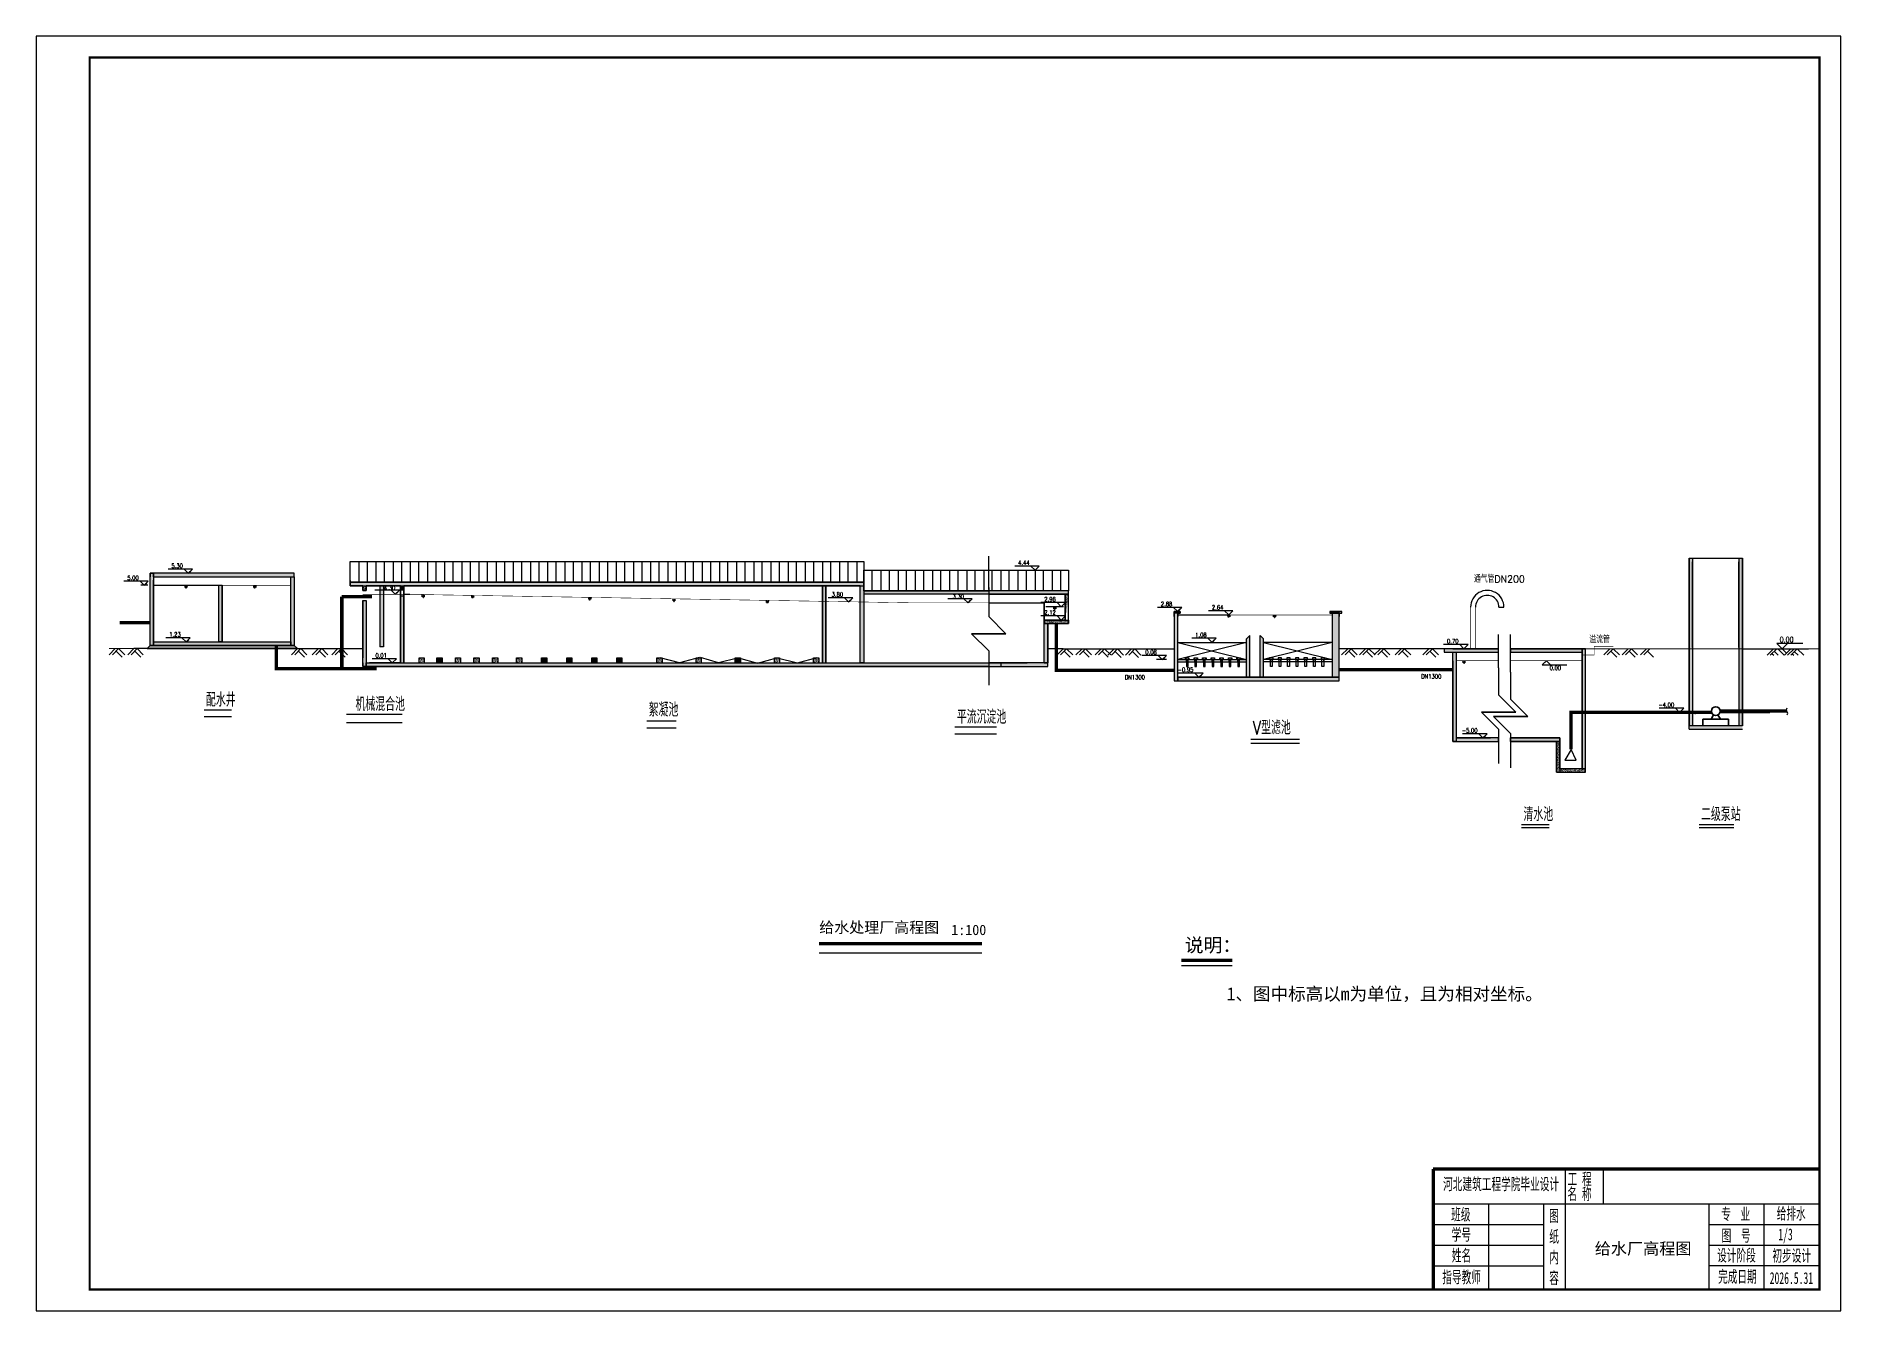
# Model space of a CAD drawing. Header units: millimetres. Extents: x -13300454 to -13101432, y 4628925 to 5943573.
# Drawn here: x -13192284 to -13108184, y 5884173 to 5943573 of the extents above; entities outside this region: 4.
import ezdxf

# ---------------------------------------------------------------- set-up
doc = ezdxf.new("R2010")
doc.units = ezdxf.units.MM
doc.linetypes.add('DASHED', pattern=[0.75, 0.5, -0.25])
for name, color, linetype in [('H墙线', 40, 'Continuous'), ('H箭头线', 3, 'Continuous'), ('TEXT', 7, 'Continuous'), ('TK', 7, 'Continuous'), ('TWT_TITLE', 7, 'Continuous'), ('其他', 7, 'Continuous'), ('图层1', 1, 'Continuous'), ('墙体', 2, 'Continuous'), ('文字', 80, 'Continuous'), ('水位线', 7, 'Continuous'), ('管件', 6, 'Continuous'), ('结构线', 7, 'Continuous'), ('，', 7, 'Continuous')]:
    doc.layers.add(name, color=color, linetype=linetype)
for name, color, linetype, lineweight in [('H排水管线', 4, 'DASHED', 50), ('H方向线', 6, 'Continuous', 25), ('H绿化带', 3, 'Continuous', 9), ('构筑物2', 202, 'Continuous', 35), ('标注', 3, 'Continuous', 20), ('水厂流程管线', 10, 'Continuous', 70), ('水处理管路', 172, 'Continuous', 70)]:
    doc.layers.add(name, color=color, linetype=linetype, lineweight=lineweight)
doc.styles.add('DIMST', font='', dxfattribs={"width": 0.8})
doc.styles.add('HZ-01', font='simplex.shx', dxfattribs={"width": 0.7, "height": 350, "bigfont": 'hztxt.shx'})
doc.styles.get("Standard").update_dxf_attribs({"font": 'txt', "bigfont": 'gbcbig.shx'})
doc.styles.add('中文', font='', dxfattribs={"width": 0.7, "height": 5000})
doc.styles.get('DIMST').set_extended_font_data('SimSun')
doc.styles.get('中文').set_extended_font_data('SimSun')
pattern_1 = [(37.5, (-2393127.32, 2132580.803), (-1.28002504, 39.15305899), [0, -30.8864, 0, -34.544, 0, -33.02]), (7.5, (-2393127.32, 2132580.803), (35.96186265, 57.34600805), [0, -16.6624, 0, -27.8384, 0, -10.668]), (327.5, (-2393152.313, 2132580.803), (63.27938962, 0.11497477), [0, -10.16, 0, -36.576, 0, -47.752]), (317.5, (-2393152.313, 2132580.803), (61.0845162, 17.83434586), [0, -5.08, 0, -23.9776, 0, -27.432])]
pattern_2 = [(37.5, (-2393127.3, 2132580.8), (-64.00125, 1957.65295), [0, -1544.32, 0, -1727.2, 0, -1651]), (7.5, (-2393127.3, 2132580.8), (1798.09313, 2867.3004), [0, -833.12, 0, -1391.92, 0, -533.4]), (327.5, (-2394377, 2132580.8), (3163.96948, 5.74874), [0, -508, 0, -1828.8, 0, -2387.6]), (317.5, (-2394377, 2132580.8), (3054.2258, 891.7173), [0, -254, 0, -1198.88, 0, -1371.6])]
pattern_3 = [(37.5, (-2400086.636, 2132580.803), (-1.28002504, 39.15305899), [0, -30.8864, 0, -34.544, 0, -33.02]), (7.5, (-2400086.636, 2132580.803), (35.96186265, 57.34600805), [0, -16.6624, 0, -27.8384, 0, -10.668]), (327.5, (-2400111.63, 2132580.803), (63.27938962, 0.11497477), [0, -10.16, 0, -36.576, 0, -47.752]), (317.5, (-2400111.63, 2132580.803), (61.0845162, 17.83434586), [0, -5.08, 0, -23.9776, 0, -27.432])]
pattern_4 = [(37.5, (-2400649.453, 2132576.912), (-1.28002504, 39.15305899), [0, -30.8864, 0, -34.544, 0, -33.02]), (7.5, (-2400649.453, 2132576.91), (35.96186265, 57.34600805), [0, -16.6624, 0, -27.8384, 0, -10.668]), (327.5, (-2400674.447, 2132576.912), (63.27938962, 0.11497477), [0, -10.16, 0, -36.576, 0, -47.752]), (317.5, (-2400674.447, 2132576.91), (61.0845162, 17.83434586), [0, -5.08, 0, -23.9776, 0, -27.432])]
pattern_5 = [(37.5, (328161.29, -98306.385), (-1.6000313, 48.94132373), [0, -38.608, 0, -43.18, 0, -41.275]), (7.5, (328161.29, -98306.385), (44.9523283, 71.68251006), [0, -20.828, 0, -34.798, 0, -13.335]), (327.5, (328130.047, -98306.385), (79.09923702, 0.14371847), [0, -12.7, 0, -45.72, 0, -59.69]), (317.5, (328130.05, -98306.385), (76.35564525, 22.29293233), [0, -6.35, 0, -29.972, 0, -34.29])]

msp = doc.modelspace()

# ---------------------------------------------------------------- texts
msp.add_text('通气管DN200', height=320).set_placement((-13125286, 5918115))
for s, insert, char_height, width, attachment_point in [('溢流管', (-13118949, 5915614), 320, 4565.01, 3), ('{\\fFangSong|b1|i0|c134|p49;说明：}', (-13138755, 5901538), 640, 7520.24, 1), ('{\\fFangSong|b0|i0|c134|p49;1、图中标高以m为单位，且为相对坐标。}', (-13136806, 5899247), 600, 21008.15, 1)]:
    msp.add_mtext(s, dxfattribs=dict(insert=insert, char_height=char_height, width=width, attachment_point=attachment_point))
at = {"color": 0, "attachment_point": 1}
for s, insert, char_height, width in [('{\\fFangSong|b1|i0|c134|p49;给水处理厂高程图}', (-13155790, 5902300), 512, 8018.34), ('{\\fFangSong|b0|i0|c134|p49;1:100}', (-13149640, 5902166), 480, 4812.95)]:
    msp.add_mtext(s, dxfattribs=dict(at, insert=insert, char_height=char_height, width=width))
at = {"layer": 'TK', "char_height": 640, "attachment_point": 1, "style": 'DIMST'}
for s, insert, width in [('{\\Ftxt,gbcbig|c134;配水井}', (-13184368, 5912973), 2433.1), ('{\\Ftxt,gbcbig|c134;机械混合池}', (-13177399, 5912768), 2433.1), ('{\\Ftxt,gbcbig|c134;\\P絮凝池}', (-13163739, 5913576), 2433.1), ('{\\Ftxt,gbcbig|c134;平流沉淀池}', (-13149378, 5912174), 2714.34), ('{\\Ftxt,gbcbig|c134;V型滤池}', (-13135596, 5911673), 2433.1), ('{\\Ftxt,gbcbig|c134;清水池}', (-13122973, 5907636), 2433.1), ('{\\Ftxt,gbcbig|c134;二级泵站}', (-13114702, 5907636), 2433.1)]:
    msp.add_mtext(s, dxfattribs=dict(at, insert=insert, width=width))
at = {"layer": '图层1', "char_height": 200.7, "width": 2303.37, "attachment_point": 3}
for s, insert in [('{\\W0.8;5.30}', (-13185444, 5918992)), ('{\\W0.8;4.44}', (-13145987, 5919136)), ('{\\W0.8;5.00}', (-13187501, 5918432)), ('{\\W0.8;4.30}', (-13175546, 5917960)), ('{\\W0.8;3.80}', (-13154677, 5917658)), ('{\\W0.8;3.30}', (-13149046, 5917560)), ('{\\W0.8;2.96}', (-13144768, 5917435)), ('{\\W0.8;2.12}', (-13144768, 5916816)), ('{\\W0.8;2.88}', (-13139339, 5917212)), ('{\\W0.8;2.64}', (-13136961, 5917052)), ('{\\W0.8;1.23}', (-13185546, 5915792)), ('{\\W0.8;1.08}', (-13137739, 5915772)), ('{\\W0.8;0.01}', (-13175938, 5914816)), ('{\\W0.8;0.08}', (-13140062, 5914972)), ('{\\W0.8;0.70}', (-13126003, 5915480)), ('{\\W0.8;-0.95}', (-13138354, 5914148)), ('{\\W0.8;0.00}', (-13121222, 5914237)), ('{\\W0.8;DN1300}', (-13140613, 5913802)), ('{\\W0.8;DN1300}', (-13126801, 5913839)), ('{\\W0.8;-4.00}', (-13115953, 5912511)), ('{\\W0.8;-5.00}', (-13125116, 5911320))]:
    msp.add_mtext(s, dxfattribs=dict(at, insert=insert))
at = {"layer": '文字', "color": 0, "style": '中文', "width": 0.6}
for s, height, p in [('河北建筑工程学院毕业设计', 550.37, (-13126721, 5889810)), ('工 程', 550.4, (-13120921, 5890048)), ('名 称', 550.4, (-13120927, 5889348)), ('班级', 550.4, (-13126345, 5888392)), ('图', 550, (-13121772, 5888327)), ('专  业', 550.4, (-13113760, 5888410)), ('给排水', 550.4, (-13111175, 5888439)), ('学号', 550.4, (-13126320, 5887454)), ('纸', 550, (-13121772, 5887363)), ('图  号', 550.4, (-13113741, 5887412)), ('1/3', 550.4, (-13111101, 5887462)), ('姓名', 550.4, (-13126315, 5886485)), ('内', 550, (-13121772, 5886399)), ('设计阶段', 550.4, (-13113953, 5886488)), ('初步设计', 550.4, (-13111375, 5886475)), ('指导教师', 550.4, (-13126759, 5885475)), ('容', 550, (-13121772, 5885434)), ('完成日期', 550.4, (-13113907, 5885498)), ('2026.5.31', 550.4, (-13111501, 5885429))]:
    msp.add_text(s, height=height, dxfattribs=at).set_placement(p)
at = {"layer": '文字', "color": 0, "style": '中文'}
msp.add_text('给水厂高程图', height=550.4, dxfattribs=at).set_placement((-13119652, 5886802))
at = {"layer": '标注', "ltscale": 0.01, "style": 'HZ-01', "width": 0.7}
msp.add_text('0.00', height=250, dxfattribs=at).set_placement((-13111034, 5915329))

# ---------------------------------------------------------------- blocks, each defined once
blk = doc.blocks.new('biaogao1')
at = {"layer": '墙体', "ltscale": 0.01}
for p, q in [((953, 247), (-247, 247)), ((-247, 247), (0, 0)), ((0, 0), (247, 247))]:
    blk.add_line(p, q, dxfattribs=at)

# ---------------------------------------------------------------- hatches: boundary and pattern name
at = {"layer": 'H方向线'}
h = msp.add_hatch(dxfattribs=at)
h.set_pattern_fill('AR-SAND', color=256, scale=40, style=0)
h.set_pattern_definition(pattern_2)
edge = h.paths.add_edge_path()
edge.add_line((-13180105, 5915034), (-13187733, 5915034))
edge.add_line((-13186973, 5915182), (-13180253, 5915182))
edge.add_line((-13186974, 5915181), (-13187110, 5915034))
edge.add_line((-13180253, 5915182), (-13180105, 5915034))
h = msp.add_hatch(dxfattribs=at)
h.set_pattern_fill('AR-SAND', color=256, scale=40, style=0)
h.set_pattern_definition(pattern_2)
edge = h.paths.add_edge_path()
edge.add_line((-13180105, 5915034), (-13187733, 5915034))
edge.add_line((-13186973, 5915182), (-13180253, 5915182))
edge.add_line((-13186974, 5915181), (-13187110, 5915034))
edge.add_line((-13180253, 5915182), (-13180105, 5915034))
h = msp.add_hatch(dxfattribs=at)
h.set_pattern_fill('AR-SAND', color=256, scale=40, style=0)
h.set_pattern_definition(pattern_2)
edge = h.paths.add_edge_path()
edge.add_line((-13180105, 5915034), (-13187733, 5915034))
edge.add_line((-13186973, 5915182), (-13180253, 5915182))
edge.add_line((-13186974, 5915181), (-13187110, 5915034))
edge.add_line((-13180253, 5915182), (-13180105, 5915034))
at = {"layer": 'TK'}
h = msp.add_hatch(dxfattribs=at)
h.set_pattern_fill('AR-SAND', color=256, scale=0.8, style=0)
h.set_pattern_definition([(142.5, (-23834685.073, 2136787.938), (1.28002504, 39.15305899), [0, -30.8864, 0, -34.544, 0, -33.02]), (172.5, (-23834685.073, 2136787.94), (-35.96186265, 57.34600805), [0, -16.6624, 0, -27.8384, 0, -10.668]), (212.5, (-23834660.08, 2136787.938), (-63.27938962, 0.11497477), [0, -10.16, 0, -36.576, 0, -47.752]), (222.5, (-23834660.08, 2136787.94), (-61.0845162, 17.83434586), [0, -5.08, 0, -23.9776, 0, -27.432])])
h.paths.add_polyline_path([(-13115255, 5919241), (-13115095, 5919241), (-13115095, 5911441), (-13115255, 5911441)])
h = msp.add_hatch(dxfattribs=at)
h.set_pattern_fill('AR-SAND', color=256, scale=0.8, style=0)
h.set_pattern_definition([(37.5, (-2393342.58, 2136787.938), (-1.28002504, 39.15305899), [0, -30.8864, 0, -34.544, 0, -33.02]), (7.5, (-2393342.58, 2136787.94), (35.96186265, 57.34600805), [0, -16.6624, 0, -27.8384, 0, -10.668]), (327.5, (-2393367.573, 2136787.938), (63.27938962, 0.11497477), [0, -10.16, 0, -36.576, 0, -47.752]), (317.5, (-2393367.573, 2136787.94), (61.0845162, 17.83434586), [0, -5.08, 0, -23.9776, 0, -27.432])])
h.paths.add_polyline_path([(-13112773, 5919241), (-13112933, 5919241), (-13112933, 5911441), (-13112773, 5911441)])
h = msp.add_hatch(dxfattribs=at)
h.set_pattern_fill('AR-SAND', color=256, scale=0.8, style=0)
h.set_pattern_definition(pattern_1)
h.paths.add_polyline_path([(-13186813, 5918542), (-13186813, 5915182), (-13186973, 5915182), (-13186973, 5918542)])
h = msp.add_hatch(dxfattribs=at)
h.set_pattern_fill('AR-SAND', color=256, scale=0.8, style=0)
h.set_pattern_definition(pattern_1)
h.paths.add_polyline_path([(-13186813, 5918382), (-13180253, 5918382), (-13180253, 5918542), (-13186813, 5918542)])
h = msp.add_hatch(dxfattribs=at)
h.set_pattern_fill('AR-SAND', color=256, scale=0.8, style=0)
h.set_pattern_definition(pattern_1)
h.paths.add_polyline_path([(-13180253, 5918382), (-13180253, 5915182), (-13180413, 5915182), (-13180413, 5918382)])
h = msp.add_hatch(dxfattribs=at)
h.set_pattern_fill('AR-SAND', color=256, scale=0.8, style=0)
h.set_pattern_definition(pattern_3)
h.paths.add_polyline_path([(-13153720, 5918126), (-13177646, 5918126), (-13177646, 5917966), (-13153720, 5917966)])
h = msp.add_hatch(dxfattribs=at)
h.set_pattern_fill('AR-SAND', color=256, scale=0.8, style=0)
h.set_pattern_definition(pattern_1)
h.paths.add_polyline_path([(-13183613, 5917982), (-13183613, 5915342), (-13183773, 5915342), (-13183773, 5917982)])
h = msp.add_hatch(dxfattribs=at)
h.set_pattern_fill('AR-SAND', color=256, scale=0.8, style=0)
h.set_pattern_definition(pattern_3)
h.paths.add_polyline_path([(-13177062, 5917739), (-13177062, 5917966), (-13176902, 5917966), (-13176902, 5917739)])
h.paths.add_polyline_path([(-13177062, 5917739), (-13177062, 5917966)])
h.paths.add_polyline_path([(-13176902, 5917966), (-13176902, 5917739)], flags=16)
h.paths.add_polyline_path([(-13177062, 5917739), (-13177062, 5917966)], flags=17)
edge = h.paths.add_edge_path(flags=17)
edge.add_line((-13176902, 5917966), (-13176902, 5917739))
h = msp.add_hatch(dxfattribs=at)
h.set_pattern_fill('AR-SAND', color=256, scale=0.8, style=0)
h.set_pattern_definition(pattern_3)
h.paths.add_polyline_path([(-13176902, 5917966), (-13176902, 5917739), (-13177062, 5917739), (-13177062, 5917966)])
h.paths.add_polyline_path([(-13176902, 5917966), (-13176902, 5917739)], flags=16)
h.paths.add_polyline_path([(-13177062, 5917739), (-13177062, 5917966)], flags=17)
edge = h.paths.add_edge_path(flags=17)
edge.add_line((-13176902, 5917966), (-13176902, 5917739))
h = msp.add_hatch(dxfattribs=at)
h.set_pattern_fill('AR-SAND', color=256, scale=0.8, style=0)
h.set_pattern_definition(pattern_3)
h.paths.add_polyline_path([(-13176262, 5917966), (-13176262, 5915120), (-13176102, 5915120), (-13176102, 5917966)])
h = msp.add_hatch(dxfattribs=at)
h.set_pattern_fill('AR-SAND', color=256, scale=0.8, style=0)
h.set_pattern_definition(pattern_3)
h.paths.add_polyline_path([(-13175142, 5917966), (-13175142, 5917779), (-13175302, 5917779), (-13175302, 5917966)])
h = msp.add_hatch(dxfattribs=at)
h.set_pattern_fill('AR-SAND', color=256, scale=0.8, style=0)
h.set_pattern_definition(pattern_3)
h.paths.add_polyline_path([(-13175302, 5914366), (-13175142, 5914366), (-13175142, 5917496), (-13175302, 5917496)])
h = msp.add_hatch(dxfattribs=at)
h.set_pattern_fill('AR-SAND', color=256, scale=0.8, style=0)
h.set_pattern_definition(pattern_3)
h.paths.add_polyline_path([(-13155480, 5914366), (-13155480, 5917966), (-13155640, 5917966), (-13155640, 5914366)])
h = msp.add_hatch(dxfattribs=at)
h.set_pattern_fill('AR-SAND', color=256, scale=0.8, style=0)
h.set_pattern_definition(pattern_3)
h.paths.add_polyline_path([(-13153880, 5914366), (-13153880, 5917966), (-13153720, 5917966), (-13153720, 5914366)])
h.paths.add_polyline_path([(-13153880, 5914366), (-13153880, 5917966)])
h.paths.add_polyline_path([(-13153720, 5917566), (-13153720, 5914366)], flags=17)
h = msp.add_hatch(dxfattribs=at)
h.set_pattern_fill('AR-SAND', color=256, scale=0.8, style=0)
h.set_pattern_definition(pattern_3)
h.paths.add_polyline_path([(-13147891, 5917566), (-13153720, 5917566), (-13153720, 5917726), (-13147891, 5917726)])
h = msp.add_hatch(dxfattribs=at)
h.set_pattern_fill('AR-SAND', color=256, scale=0.8, style=0)
h.set_pattern_definition(pattern_4)
h.paths.add_polyline_path([(-13147891, 5917566), (-13144175, 5917566), (-13144175, 5917726), (-13147891, 5917726)])
h = msp.add_hatch(dxfattribs=at)
h.set_pattern_fill('AR-SAND', color=256, scale=0.8, style=0)
h.set_pattern_definition(pattern_4)
edge = h.paths.add_edge_path()
edge.add_line((-13144324, 5917566), (-13144324, 5916366))
edge.add_line((-13144175, 5916206), (-13144175, 5917566))
edge.add_line((-13144324, 5916366), (-13144175, 5916366))
edge.add_line((-13144175, 5917566), (-13144324, 5917566))
h = msp.add_hatch(dxfattribs=at)
h.set_pattern_fill('AR-SAND', color=256, scale=0.8, style=0)
h.set_pattern_definition(pattern_3)
h.paths.add_polyline_path([(-13176902, 5917271), (-13176902, 5914206), (-13177062, 5914206), (-13177062, 5917271)])
h = msp.add_hatch(dxfattribs=at)
h.set_pattern_fill('AR-SAND', color=256, scale=0.8, style=0)
h.set_pattern_definition(pattern_4)
h.paths.add_polyline_path([(-13138965, 5916762), (-13138965, 5916682), (-13139245, 5916682), (-13139245, 5916762)])
h = msp.add_hatch(dxfattribs=at)
h.set_pattern_fill('AR-SAND', color=256, scale=0.8, style=0)
h.set_pattern_definition(pattern_4)
h.paths.add_polyline_path([(-13139085, 5913538), (-13139085, 5916682), (-13139245, 5916682), (-13139245, 5913538)])
h = msp.add_hatch(dxfattribs=at)
h.set_pattern_fill('AR-SAND', color=256, scale=0.8, style=0)
h.set_pattern_definition(pattern_4)
h.paths.add_polyline_path([(-13131445, 5916762), (-13132005, 5916762), (-13132005, 5916682), (-13131445, 5916682)])
h = msp.add_hatch(dxfattribs=at)
h.set_pattern_fill('AR-SAND', color=256, scale=0.8, style=0)
h.set_pattern_definition(pattern_4)
h.paths.add_polyline_path([(-13131445, 5916762), (-13132005, 5916762), (-13132005, 5916682), (-13131445, 5916682)])
edge = h.paths.add_edge_path(flags=17)
edge.add_line((-13131445, 5916762), (-13131725, 5916762))
edge.add_line((-13131445, 5916682), (-13131445, 5916762))
edge.add_line((-13131565, 5916682), (-13131445, 5916682))
h = msp.add_hatch(dxfattribs=at)
h.set_pattern_fill('AR-SAND', color=256, scale=0.8, style=0)
h.set_pattern_definition(pattern_4)
h.paths.add_polyline_path([(-13131885, 5913698), (-13131565, 5913698), (-13131565, 5916682), (-13131885, 5916682)])
h = msp.add_hatch(dxfattribs=at)
h.set_pattern_fill('AR-SAND', color=256, scale=0.8, style=0)
h.set_pattern_definition(pattern_4)
h.paths.add_polyline_path([(-13144324, 5916366), (-13145306, 5916366), (-13145306, 5916206), (-13144175, 5916206), (-13144175, 5916366)])
h = msp.add_hatch(dxfattribs=at)
h.set_pattern_fill('AR-SAND', color=256, scale=0.8, style=0)
h.set_pattern_definition(pattern_4)
h.paths.add_polyline_path([(-13145306, 5914366), (-13145306, 5916206), (-13145146, 5916206), (-13145146, 5914366)])
h = msp.add_hatch(dxfattribs=at)
h.set_pattern_fill('AR-SAND', color=256, scale=0.8, style=0)
h.set_pattern_definition(pattern_4)
edge = h.paths.add_edge_path()
edge.add_line((-13135725, 5913698), (-13135726, 5915641))
edge.add_line((-13135885, 5915482), (-13135726, 5915641))
edge.add_line((-13135885, 5913698), (-13135885, 5915482))
edge.add_line((-13135885, 5913698), (-13135725, 5913698))
h = msp.add_hatch(dxfattribs=at)
h.set_pattern_fill('AR-SAND', color=256, scale=0.8, style=0)
h.set_pattern_definition(pattern_4)
edge = h.paths.add_edge_path()
edge.add_line((-13135245, 5913698), (-13135245, 5915641))
edge.add_line((-13135085, 5913698), (-13135085, 5915482))
edge.add_line((-13135085, 5915482), (-13135245, 5915641))
edge.add_line((-13135245, 5913698), (-13135085, 5913698))
h = msp.add_hatch(dxfattribs=at)
h.set_pattern_fill('AR-SAND', color=256, scale=0.8, style=0)
h.set_pattern_definition(pattern_1)
h.paths.add_polyline_path([(-13187110, 5915034), (-13180105, 5915034), (-13180253, 5915182), (-13186973, 5915182)])
h = msp.add_hatch(dxfattribs=at)
h.set_pattern_fill('AR-SAND', color=256, scale=0.8, style=0)
h.set_pattern_definition(pattern_1)
h.paths.add_polyline_path([(-13186813, 5915342), (-13180413, 5915342), (-13180413, 5915182), (-13186813, 5915182)])
h = msp.add_hatch(dxfattribs=at)
h.set_pattern_fill('AR-SAND', color=256, scale=0.8, style=0)
h.set_pattern_definition(pattern_4)
h.paths.add_polyline_path([(-13124136, 5915030), (-13126669, 5915030), (-13126669, 5914870), (-13124136, 5914870)])
h = msp.add_hatch(dxfattribs=at)
h.set_pattern_fill('AR-SAND', color=256, scale=0.8, style=0)
h.set_pattern_definition(pattern_4)
h.paths.add_polyline_path([(-13126269, 5914870), (-13126109, 5914870), (-13126109, 5910710), (-13126269, 5910710)])
h = msp.add_hatch(dxfattribs=at)
h.set_pattern_fill('AR-SAND', color=256, scale=0.8, style=0)
h.set_pattern_definition(pattern_4)
h.paths.add_polyline_path([(-13120240, 5915030), (-13123573, 5915030), (-13123573, 5914870), (-13120240, 5914870)])
h = msp.add_hatch(dxfattribs=at)
h.set_pattern_fill('AR-SAND', color=256, scale=0.8, style=0)
h.set_pattern_definition(pattern_4)
h.paths.add_polyline_path([(-13120240, 5915030), (-13123573, 5915030), (-13123573, 5914870), (-13120240, 5914870)])
edge = h.paths.add_edge_path()
edge.add_line((-13123573, 5915030), (-13120080, 5915030))
edge.add_line((-13123573, 5914870), (-13120240, 5914870))
h = msp.add_hatch(dxfattribs=at)
h.set_pattern_fill('AR-SAND', color=256, scale=0.8, style=0)
h.set_pattern_definition(pattern_4)
h.paths.add_polyline_path([(-13120080, 5915030), (-13120240, 5915030), (-13120240, 5909430), (-13120080, 5909430)])
h = msp.add_hatch(dxfattribs=at)
h.set_pattern_fill('AR-SAND', color=256, scale=0.8, style=0)
h.set_pattern_definition(pattern_3)
h.paths.add_polyline_path([(-13147891, 5914206), (-13176902, 5914206), (-13176902, 5914366), (-13147891, 5914366)])
h.paths.add_polyline_path([(-13175142, 5914366), (-13174438, 5914366)], flags=16)
edge = h.paths.add_edge_path()
edge.add_line((-13147891, 5914206), (-13176902, 5914206))
edge.add_line((-13177062, 5914206), (-13147891, 5914206))
h = msp.add_hatch(dxfattribs=at)
h.set_pattern_fill('AR-SAND', color=256, scale=0.8, style=0)
h.set_pattern_definition([(37.5, (-2418469.31, 2132580.803), (-1.28002504, 39.15305899), [0, -30.8864, 0, -34.544, 0, -33.02]), (7.5, (-2418469.31, 2132580.803), (35.96186265, 57.34600805), [0, -16.6624, 0, -27.8384, 0, -10.668]), (327.5, (-2418494.303, 2132580.803), (63.27938962, 0.11497477), [0, -10.16, 0, -36.576, 0, -47.752]), (317.5, (-2418494.303, 2132580.803), (61.0845162, 17.83434586), [0, -5.08, 0, -23.9776, 0, -27.432])])
h.paths.add_polyline_path([(-13174438, 5914366), (-13174438, 5914606), (-13174198, 5914606), (-13174198, 5914366)])
h = msp.add_hatch(dxfattribs=at)
h.set_pattern_fill('AR-SAND', color=256, scale=0.8, style=0)
h.set_pattern_definition([(37.5, (-2417638.636, 2132580.803), (-1.28002504, 39.15305899), [0, -30.8864, 0, -34.544, 0, -33.02]), (7.5, (-2417638.636, 2132580.803), (35.96186265, 57.34600805), [0, -16.6624, 0, -27.8384, 0, -10.668]), (327.5, (-2417663.63, 2132580.803), (63.27938962, 0.11497477), [0, -10.16, 0, -36.576, 0, -47.752]), (317.5, (-2417663.63, 2132580.803), (61.0845162, 17.83434586), [0, -5.08, 0, -23.9776, 0, -27.432])])
h.paths.add_polyline_path([(-13173607, 5914366), (-13173607, 5914606), (-13173367, 5914606), (-13173367, 5914366)])
h = msp.add_hatch(dxfattribs=at)
h.set_pattern_fill('AR-SAND', color=256, scale=0.8, style=0)
h.set_pattern_definition([(37.5, (-2416774.636, 2132580.803), (-1.28002504, 39.15305899), [0, -30.8864, 0, -34.544, 0, -33.02]), (7.5, (-2416774.636, 2132580.803), (35.96186265, 57.34600805), [0, -16.6624, 0, -27.8384, 0, -10.668]), (327.5, (-2416799.63, 2132580.803), (63.27938962, 0.11497477), [0, -10.16, 0, -36.576, 0, -47.752]), (317.5, (-2416799.63, 2132580.803), (61.0845162, 17.83434586), [0, -5.08, 0, -23.9776, 0, -27.432])])
h.paths.add_polyline_path([(-13172743, 5914366), (-13172743, 5914606), (-13172503, 5914606), (-13172503, 5914366)])
h = msp.add_hatch(dxfattribs=at)
h.set_pattern_fill('AR-SAND', color=256, scale=0.8, style=0)
h.set_pattern_definition([(37.5, (-2415910.636, 2132580.803), (-1.28002504, 39.15305899), [0, -30.8864, 0, -34.544, 0, -33.02]), (7.5, (-2415910.636, 2132580.803), (35.96186265, 57.34600805), [0, -16.6624, 0, -27.8384, 0, -10.668]), (327.5, (-2415935.63, 2132580.803), (63.27938962, 0.11497477), [0, -10.16, 0, -36.576, 0, -47.752]), (317.5, (-2415935.63, 2132580.803), (61.0845162, 17.83434586), [0, -5.08, 0, -23.9776, 0, -27.432])])
h.paths.add_polyline_path([(-13171879, 5914366), (-13171879, 5914606), (-13171639, 5914606), (-13171639, 5914366)])
h = msp.add_hatch(dxfattribs=at)
h.set_pattern_fill('AR-SAND', color=256, scale=0.8, style=0)
h.set_pattern_definition([(37.5, (-2415046.636, 2132580.803), (-1.28002504, 39.15305899), [0, -30.8864, 0, -34.544, 0, -33.02]), (7.5, (-2415046.636, 2132580.803), (35.96186265, 57.34600805), [0, -16.6624, 0, -27.8384, 0, -10.668]), (327.5, (-2415071.63, 2132580.803), (63.27938962, 0.11497477), [0, -10.16, 0, -36.576, 0, -47.752]), (317.5, (-2415071.63, 2132580.803), (61.0845162, 17.83434586), [0, -5.08, 0, -23.9776, 0, -27.432])])
h.paths.add_polyline_path([(-13171015, 5914366), (-13171015, 5914606), (-13170775, 5914606), (-13170775, 5914366)])
h = msp.add_hatch(dxfattribs=at)
h.set_pattern_fill('AR-SAND', color=256, scale=0.8, style=0)
h.set_pattern_definition([(37.5, (-2413926.636, 2132580.803), (-1.28002504, 39.15305899), [0, -30.8864, 0, -34.544, 0, -33.02]), (7.5, (-2413926.636, 2132580.803), (35.96186265, 57.34600805), [0, -16.6624, 0, -27.8384, 0, -10.668]), (327.5, (-2413951.63, 2132580.803), (63.27938962, 0.11497477), [0, -10.16, 0, -36.576, 0, -47.752]), (317.5, (-2413951.63, 2132580.803), (61.0845162, 17.83434586), [0, -5.08, 0, -23.9776, 0, -27.432])])
h.paths.add_polyline_path([(-13169895, 5914366), (-13169895, 5914606), (-13169655, 5914606), (-13169655, 5914366)])
h = msp.add_hatch(dxfattribs=at)
h.set_pattern_fill('AR-SAND', color=256, scale=0.8, style=0)
h.set_pattern_definition([(37.5, (-2412758.636, 2132580.803), (-1.28002504, 39.15305899), [0, -30.8864, 0, -34.544, 0, -33.02]), (7.5, (-2412758.636, 2132580.803), (35.96186265, 57.34600805), [0, -16.6624, 0, -27.8384, 0, -10.668]), (327.5, (-2412783.63, 2132580.803), (63.27938962, 0.11497477), [0, -10.16, 0, -36.576, 0, -47.752]), (317.5, (-2412783.63, 2132580.803), (61.0845162, 17.83434586), [0, -5.08, 0, -23.9776, 0, -27.432])])
h.paths.add_polyline_path([(-13168727, 5914366), (-13168727, 5914606), (-13168487, 5914606), (-13168487, 5914366)])
h = msp.add_hatch(dxfattribs=at)
h.set_pattern_fill('AR-SAND', color=256, scale=0.8, style=0)
h.set_pattern_definition([(37.5, (-2411590.636, 2132580.803), (-1.28002504, 39.15305899), [0, -30.8864, 0, -34.544, 0, -33.02]), (7.5, (-2411590.636, 2132580.803), (35.96186265, 57.34600805), [0, -16.6624, 0, -27.8384, 0, -10.668]), (327.5, (-2411615.63, 2132580.803), (63.27938962, 0.11497477), [0, -10.16, 0, -36.576, 0, -47.752]), (317.5, (-2411615.63, 2132580.803), (61.0845162, 17.83434586), [0, -5.08, 0, -23.9776, 0, -27.432])])
h.paths.add_polyline_path([(-13167559, 5914366), (-13167559, 5914606), (-13167319, 5914606), (-13167319, 5914366)])
h = msp.add_hatch(dxfattribs=at)
h.set_pattern_fill('AR-SAND', color=256, scale=0.8, style=0)
h.set_pattern_definition([(37.5, (-2410422.636, 2132580.803), (-1.28002504, 39.15305899), [0, -30.8864, 0, -34.544, 0, -33.02]), (7.5, (-2410422.636, 2132580.803), (35.96186265, 57.34600805), [0, -16.6624, 0, -27.8384, 0, -10.668]), (327.5, (-2410447.63, 2132580.803), (63.27938962, 0.11497477), [0, -10.16, 0, -36.576, 0, -47.752]), (317.5, (-2410447.63, 2132580.803), (61.0845162, 17.83434586), [0, -5.08, 0, -23.9776, 0, -27.432])])
h.paths.add_polyline_path([(-13166391, 5914366), (-13166391, 5914606), (-13166151, 5914606), (-13166151, 5914366)])
h = msp.add_hatch(dxfattribs=at)
h.set_pattern_fill('AR-SAND', color=256, scale=0.8, style=0)
h.set_pattern_definition([(37.5, (-2409254.636, 2132580.803), (-1.28002504, 39.15305899), [0, -30.8864, 0, -34.544, 0, -33.02]), (7.5, (-2409254.636, 2132580.803), (35.96186265, 57.34600805), [0, -16.6624, 0, -27.8384, 0, -10.668]), (327.5, (-2409279.63, 2132580.803), (63.27938962, 0.11497477), [0, -10.16, 0, -36.576, 0, -47.752]), (317.5, (-2409279.63, 2132580.803), (61.0845162, 17.83434586), [0, -5.08, 0, -23.9776, 0, -27.432])])
h.paths.add_polyline_path([(-13165223, 5914366), (-13165223, 5914606), (-13164983, 5914606), (-13164983, 5914366)])
h = msp.add_hatch(dxfattribs=at)
h.set_pattern_fill('AR-SAND', color=256, scale=0.8, style=0)
h.set_pattern_definition([(37.5, (-2407382.636, 2132580.803), (-1.28002504, 39.15305899), [0, -30.8864, 0, -34.544, 0, -33.02]), (7.5, (-2407382.636, 2132580.803), (35.96186265, 57.34600805), [0, -16.6624, 0, -27.8384, 0, -10.668]), (327.5, (-2407407.63, 2132580.803), (63.27938962, 0.11497477), [0, -10.16, 0, -36.576, 0, -47.752]), (317.5, (-2407407.63, 2132580.803), (61.0845162, 17.83434586), [0, -5.08, 0, -23.9776, 0, -27.432])])
h.paths.add_polyline_path([(-13163351, 5914366), (-13163351, 5914606), (-13163111, 5914606), (-13163111, 5914366)])
h = msp.add_hatch(dxfattribs=at)
h.set_pattern_fill('AR-SAND', color=256, scale=0.8, style=0)
h.set_pattern_definition([(37.5, (-2405558.636, 2132580.803), (-1.28002504, 39.15305899), [0, -30.8864, 0, -34.544, 0, -33.02]), (7.5, (-2405558.636, 2132580.803), (35.96186265, 57.34600805), [0, -16.6624, 0, -27.8384, 0, -10.668]), (327.5, (-2405583.63, 2132580.803), (63.27938962, 0.11497477), [0, -10.16, 0, -36.576, 0, -47.752]), (317.5, (-2405583.63, 2132580.803), (61.0845162, 17.83434586), [0, -5.08, 0, -23.9776, 0, -27.432])])
h.paths.add_polyline_path([(-13161527, 5914366), (-13161527, 5914606), (-13161287, 5914606), (-13161287, 5914366)])
h = msp.add_hatch(dxfattribs=at)
h.set_pattern_fill('AR-SAND', color=256, scale=0.8, style=0)
h.set_pattern_definition([(37.5, (-2403734.636, 2132580.803), (-1.28002504, 39.15305899), [0, -30.8864, 0, -34.544, 0, -33.02]), (7.5, (-2403734.636, 2132580.803), (35.96186265, 57.34600805), [0, -16.6624, 0, -27.8384, 0, -10.668]), (327.5, (-2403759.63, 2132580.803), (63.27938962, 0.11497477), [0, -10.16, 0, -36.576, 0, -47.752]), (317.5, (-2403759.63, 2132580.803), (61.0845162, 17.83434586), [0, -5.08, 0, -23.9776, 0, -27.432])])
h.paths.add_polyline_path([(-13159703, 5914366), (-13159703, 5914606), (-13159463, 5914606), (-13159463, 5914366)])
h = msp.add_hatch(dxfattribs=at)
h.set_pattern_fill('AR-SAND', color=256, scale=0.8, style=0)
h.set_pattern_definition([(37.5, (-2401910.636, 2132580.803), (-1.28002504, 39.15305899), [0, -30.8864, 0, -34.544, 0, -33.02]), (7.5, (-2401910.636, 2132580.803), (35.96186265, 57.34600805), [0, -16.6624, 0, -27.8384, 0, -10.668]), (327.5, (-2401935.63, 2132580.803), (63.27938962, 0.11497477), [0, -10.16, 0, -36.576, 0, -47.752]), (317.5, (-2401935.63, 2132580.803), (61.0845162, 17.83434586), [0, -5.08, 0, -23.9776, 0, -27.432])])
h.paths.add_polyline_path([(-13157879, 5914366), (-13157879, 5914606), (-13157639, 5914606), (-13157639, 5914366)])
h = msp.add_hatch(dxfattribs=at)
h.set_pattern_fill('AR-SAND', color=256, scale=0.8, style=0)
h.set_pattern_definition(pattern_3)
h.paths.add_polyline_path([(-13156055, 5914366), (-13156055, 5914606), (-13155815, 5914606), (-13155815, 5914366)])
h = msp.add_hatch(dxfattribs=at)
h.set_pattern_fill('AR-SAND', color=256, scale=0.8, style=0)
h.set_pattern_definition(pattern_4)
h.paths.add_polyline_path([(-13145146, 5914366), (-13147891, 5914366), (-13147891, 5914202), (-13145146, 5914202)])
h = msp.add_hatch(dxfattribs=at)
h.set_pattern_fill('AR-SAND', color=256, scale=0.8, style=0)
h.set_pattern_definition(pattern_4)
h.paths.add_polyline_path([(-13145146, 5914366), (-13147891, 5914366), (-13147891, 5914202), (-13145146, 5914202)])
edge = h.paths.add_edge_path(flags=17)
edge.add_line((-13147891, 5914202), (-13145146, 5914202))
edge.add_line((-13145306, 5914366), (-13146106, 5914366))
edge.add_line((-13147891, 5914366), (-13146106, 5914366))
h = msp.add_hatch(dxfattribs=at)
h.set_pattern_fill('AR-SAND', color=256, scale=0.8, style=0)
h.set_pattern_definition(pattern_4)
h.paths.add_polyline_path([(-13131565, 5913698), (-13139085, 5913698), (-13139085, 5913538), (-13131565, 5913538)])
h = msp.add_hatch(dxfattribs=at)
h.set_pattern_fill('AR-SAND', color=256, scale=0.8, style=0)
h.set_pattern_definition([(37.5, (-2393342.58, 2134587.938), (-1.28002504, 39.15305899), [0, -30.8864, 0, -34.544, 0, -33.02]), (7.5, (-2393342.58, 2134587.94), (35.96186265, 57.34600805), [0, -16.6624, 0, -27.8384, 0, -10.668]), (327.5, (-2393367.573, 2134587.938), (63.27938962, 0.11497477), [0, -10.16, 0, -36.576, 0, -47.752]), (317.5, (-2393367.573, 2134587.94), (61.0845162, 17.83434586), [0, -5.08, 0, -23.9776, 0, -27.432])])
h.paths.add_polyline_path([(-13112773, 5911441), (-13115255, 5911441), (-13115247, 5911281), (-13112773, 5911281)])
h = msp.add_hatch(dxfattribs=at)
h.set_pattern_fill('AR-SAND', color=256, scale=0.8, style=0)
h.set_pattern_definition(pattern_4)
h.paths.add_polyline_path([(-13124136, 5910870), (-13126109, 5910870), (-13126109, 5910710), (-13124136, 5910710)])
edge = h.paths.add_edge_path()
edge.add_line((-13126269, 5910710), (-13124136, 5910710))
edge.add_line((-13126109, 5910870), (-13124515, 5910870))
h = msp.add_hatch(dxfattribs=at)
h.set_pattern_fill('AR-SAND', color=256, scale=0.8, style=0)
h.set_pattern_definition(pattern_4)
h.paths.add_polyline_path([(-13124136, 5910870), (-13126109, 5910870), (-13126109, 5910710), (-13124136, 5910710)])
h = msp.add_hatch(dxfattribs=at)
h.set_pattern_fill('AR-SAND', color=256, scale=0.8, style=0)
h.set_pattern_definition(pattern_4)
h.paths.add_polyline_path([(-13121280, 5910710), (-13123573, 5910710), (-13123573, 5910870), (-13121280, 5910870)])
h.paths.add_polyline_path([(-13123573, 5910870), (-13121280, 5910870)])
edge = h.paths.add_edge_path()
edge.add_line((-13123573, 5910710), (-13121440, 5910710))
h = msp.add_hatch(dxfattribs=at)
h.set_pattern_fill('AR-SAND', color=256, scale=0.8, style=0)
h.set_pattern_definition(pattern_4)
h.paths.add_polyline_path([(-13121280, 5910710), (-13123573, 5910710), (-13123573, 5910870), (-13121280, 5910870)])
h = msp.add_hatch(dxfattribs=at)
h.set_pattern_fill('AR-SAND', color=256, scale=0.8, style=0)
h.set_pattern_definition(pattern_4)
h.paths.add_polyline_path([(-13121280, 5910710), (-13121280, 5909270), (-13121440, 5909270), (-13121440, 5910710)])
h = msp.add_hatch(dxfattribs=at)
h.set_pattern_fill('AR-SAND', color=256, scale=0.8, style=0)
h.set_pattern_definition(pattern_4)
h.paths.add_polyline_path([(-13120080, 5909430), (-13121280, 5909430), (-13121280, 5909270), (-13120080, 5909270)])
h = msp.add_hatch(dxfattribs=at)
h.set_pattern_fill('AR-SAND', color=256, style=0)
h.set_pattern_definition(pattern_5)
h.paths.add_polyline_path([(-13300454, 4744281), (-13300454, 4741529)], flags=17)
h = msp.add_hatch(dxfattribs=at)
h.set_pattern_fill('AR-SAND', color=256, style=0)
h.set_pattern_definition(pattern_5)
h.paths.add_polyline_path([(-13101432, 4631430), (-13102660, 4631430)], flags=17)
h.paths.add_polyline_path([(-13101432, 4632930), (-13101432, 4631430)], flags=17)
h = msp.add_hatch(dxfattribs=at)
h.set_pattern_fill('AR-SAND', color=256, style=0)
h.set_pattern_definition(pattern_5)
h.paths.add_polyline_path([(-13102460, 4631230), (-13102460, 4628930)], flags=17)
h = msp.add_hatch(dxfattribs=at)
h.set_pattern_fill('AR-SAND', color=256, style=0)
h.set_pattern_definition(pattern_5)
h.paths.add_polyline_path([(-13123340, 4628925), (-13121360, 4628925)], flags=17)

# ---------------------------------------------------------------- linework, layer by layer
for p, q in [((-13186974, 5915181), (-13187110, 5915034)), ((-13114220, 5912071), (-13114220, 5912071)), ((-13138904, 5900273), (-13136553, 5900273))]:
    msp.add_line(p, q)
at = {"color": 7}
for p, q in [((-13112773, 5915030), (-13109686, 5915030)), ((-13111322, 5915022), (-13111622, 5914722)), ((-13111172, 5915022), (-13111472, 5914722)), ((-13111386, 5914795), (-13111312, 5914722)), ((-13111285, 5914902), (-13111105, 5914722)), ((-13111129, 5915022), (-13110829, 5914722)), ((-13110916, 5915022), (-13110716, 5914822)), ((-13110516, 5915022), (-13110816, 5914722)), ((-13110366, 5915022), (-13110666, 5914722)), ((-13110216, 5915022), (-13110516, 5914722)), ((-13110456, 5914795), (-13110382, 5914722)), ((-13110355, 5914902), (-13110175, 5914722)), ((-13110216, 5915022), (-13109916, 5914722))]:
    msp.add_line(p, q, dxfattribs=at)
at = {"color": 0, "lineweight": 70}
msp.add_line((-13155790, 5901292), (-13148220, 5901292), dxfattribs=at)
at = {"color": 0}
for p, q in [((-13155790, 5900851), (-13148220, 5900851)), ((-13109184, 5890773), (-13109184, 5885173)), ((-13114326, 5885173), (-13109184, 5885173)), ((-13192284, 5884173), (-13108184, 5884173))]:
    msp.add_line(p, q, dxfattribs=at)
at = {"lineweight": 70}
msp.add_line((-13138904, 5900521), (-13136553, 5900521), dxfattribs=at)
at = {"layer": 'H墙线'}
for p, q in [((-13147891, 5918192), (-13147891, 5919341)), ((-13115255, 5915081), (-13115255, 5919241)), ((-13115095, 5915081), (-13115095, 5919081)), ((-13112933, 5915081), (-13112933, 5919081)), ((-13112773, 5915081), (-13112773, 5919241)), ((-13177646, 5918206), (-13177646, 5918126)), ((-13175142, 5918126), (-13177646, 5918126)), ((-13177646, 5918126), (-13177646, 5917966)), ((-13175142, 5918126), (-13153720, 5918126)), ((-13153720, 5918126), (-13153720, 5917966)), ((-13147891, 5917792), (-13147891, 5918192)), ((-13177062, 5917966), (-13177646, 5917966)), ((-13177062, 5917739), (-13177062, 5917966)), ((-13177062, 5917739), (-13176902, 5917739)), ((-13176902, 5917966), (-13176902, 5917739)), ((-13176262, 5917966), (-13176902, 5917966)), ((-13176262, 5917966), (-13176262, 5915120)), ((-13176102, 5917966), (-13176102, 5915120)), ((-13175302, 5917966), (-13176102, 5917966)), ((-13175302, 5914366), (-13175302, 5917966)), ((-13175302, 5917779), (-13175302, 5917966)), ((-13175302, 5917779), (-13175142, 5917779)), ((-13175302, 5917779), (-13175302, 5917496)), ((-13175302, 5917496), (-13175142, 5917496)), ((-13175302, 5917496), (-13175302, 5914366)), ((-13175142, 5917566), (-13175142, 5917966)), ((-13155640, 5917966), (-13175142, 5917966)), ((-13175142, 5917779), (-13175142, 5917966)), ((-13175142, 5917779), (-13175142, 5917496)), ((-13175142, 5914366), (-13175142, 5917566)), ((-13175142, 5917566), (-13174864, 5917566)), ((-13175142, 5917496), (-13175142, 5914366)), ((-13155640, 5914366), (-13155640, 5917966)), ((-13155480, 5917966), (-13155480, 5914366)), ((-13153880, 5917966), (-13155480, 5917966)), ((-13153880, 5914366), (-13153880, 5917966)), ((-13153720, 5917966), (-13153720, 5917726)), ((-13147891, 5917726), (-13153720, 5917726)), ((-13153720, 5917566), (-13153720, 5914366)), ((-13147891, 5917566), (-13153720, 5917566)), ((-13147891, 5917886), (-13147891, 5917726)), ((-13147891, 5917792), (-13147891, 5916528)), ((-13144175, 5917726), (-13147891, 5917726)), ((-13145306, 5917566), (-13147891, 5917566)), ((-13144324, 5917566), (-13145306, 5917566)), ((-13144324, 5916366), (-13144324, 5917566)), ((-13144175, 5916366), (-13144175, 5917726)), ((-13177062, 5914766), (-13177062, 5917271)), ((-13177062, 5917271), (-13176902, 5917271)), ((-13176902, 5917271), (-13176902, 5914603)), ((-13147891, 5917166), (-13145306, 5917166)), ((-13147891, 5916528), (-13147091, 5915728)), ((-13145306, 5914366), (-13145306, 5917166)), ((-13145306, 5917166), (-13145306, 5916766)), ((-13145306, 5917166), (-13145306, 5916366)), ((-13145306, 5916766), (-13145306, 5916766)), ((-13144404, 5916974), (-13145226, 5916974)), ((-13144324, 5917166), (-13144324, 5916974)), ((-13147891, 5915728), (-13148691, 5915728)), ((-13148691, 5915728), (-13147091, 5915728)), ((-13147091, 5915728), (-13148691, 5915728)), ((-13148691, 5915728), (-13147891, 5914928)), ((-13145306, 5916366), (-13144324, 5916366)), ((-13145306, 5916206), (-13144175, 5916206)), ((-13145146, 5914366), (-13145146, 5916206)), ((-13144175, 5916206), (-13144175, 5916366)), ((-13124136, 5914536), (-13124136, 5915685)), ((-13123573, 5913940), (-13123573, 5915685)), ((-13176102, 5915120), (-13176262, 5915120)), ((-13147891, 5914928), (-13147891, 5914135)), ((-13144424, 5915030), (-13145146, 5915030)), ((-13144424, 5915030), (-13140215, 5915030)), ((-13126269, 5915030), (-13124136, 5915030)), ((-13123573, 5915030), (-13120080, 5915030)), ((-13120240, 5910870), (-13120240, 5914870)), ((-13120080, 5910870), (-13120080, 5915030)), ((-13177062, 5914603), (-13177062, 5914606)), ((-13177062, 5914366), (-13177062, 5914603)), ((-13177062, 5914366), (-13177062, 5914206)), ((-13177062, 5914206), (-13147891, 5914206)), ((-13176902, 5914603), (-13176902, 5914366)), ((-13176902, 5914366), (-13176742, 5914366)), ((-13175302, 5914366), (-13176742, 5914366)), ((-13175685, 5914366), (-13175302, 5914366)), ((-13175142, 5914366), (-13174438, 5914366)), ((-13174438, 5914366), (-13174438, 5914606)), ((-13174438, 5914606), (-13174198, 5914606)), ((-13174198, 5914606), (-13174198, 5914366)), ((-13174198, 5914366), (-13173607, 5914366)), ((-13173607, 5914366), (-13173607, 5914606)), ((-13173607, 5914606), (-13173367, 5914606)), ((-13173367, 5914606), (-13173367, 5914366)), ((-13173367, 5914366), (-13172743, 5914366)), ((-13172743, 5914366), (-13172743, 5914606)), ((-13172743, 5914606), (-13172503, 5914606)), ((-13172503, 5914606), (-13172503, 5914366)), ((-13172503, 5914366), (-13171879, 5914366)), ((-13171879, 5914366), (-13171879, 5914606)), ((-13171879, 5914606), (-13171639, 5914606)), ((-13171639, 5914606), (-13171639, 5914366)), ((-13171639, 5914366), (-13171015, 5914366)), ((-13171015, 5914366), (-13171015, 5914606)), ((-13171015, 5914606), (-13170775, 5914606)), ((-13170775, 5914606), (-13170775, 5914366)), ((-13170775, 5914366), (-13169895, 5914366)), ((-13169895, 5914366), (-13169895, 5914606)), ((-13169895, 5914606), (-13169655, 5914606)), ((-13169655, 5914606), (-13169655, 5914366)), ((-13169655, 5914366), (-13168727, 5914366)), ((-13168727, 5914366), (-13168727, 5914606)), ((-13168727, 5914606), (-13168487, 5914606)), ((-13168487, 5914606), (-13168487, 5914366)), ((-13168487, 5914366), (-13167559, 5914366)), ((-13167559, 5914366), (-13167559, 5914606)), ((-13167559, 5914606), (-13167319, 5914606)), ((-13167319, 5914606), (-13167319, 5914366)), ((-13167319, 5914366), (-13166391, 5914366)), ((-13166391, 5914366), (-13166391, 5914606)), ((-13166391, 5914606), (-13166151, 5914606)), ((-13166151, 5914606), (-13166151, 5914366)), ((-13166151, 5914366), (-13165223, 5914366)), ((-13165223, 5914366), (-13165223, 5914606)), ((-13165223, 5914606), (-13164983, 5914606)), ((-13164983, 5914606), (-13164983, 5914366)), ((-13164983, 5914366), (-13163351, 5914366)), ((-13163351, 5914366), (-13163351, 5914606)), ((-13163351, 5914606), (-13163111, 5914606)), ((-13162305, 5914374), (-13163203, 5914602)), ((-13163111, 5914606), (-13163111, 5914366)), ((-13163111, 5914366), (-13161527, 5914366)), ((-13161363, 5914616), (-13162305, 5914374)), ((-13161527, 5914366), (-13161527, 5914606)), ((-13161527, 5914606), (-13161287, 5914606)), ((-13160484, 5914367), (-13161331, 5914618)), ((-13161287, 5914606), (-13161287, 5914366)), ((-13161287, 5914366), (-13159703, 5914366)), ((-13159593, 5914591), (-13160484, 5914367)), ((-13159703, 5914366), (-13159703, 5914606)), ((-13159703, 5914606), (-13159463, 5914606)), ((-13159548, 5914609), (-13158665, 5914358)), ((-13159463, 5914606), (-13159463, 5914366)), ((-13159463, 5914366), (-13157879, 5914366)), ((-13158665, 5914358), (-13157765, 5914600)), ((-13157879, 5914366), (-13157879, 5914606)), ((-13157879, 5914606), (-13157639, 5914606)), ((-13157759, 5914606), (-13156798, 5914363)), ((-13157639, 5914606), (-13157639, 5914366)), ((-13157639, 5914366), (-13156055, 5914366)), ((-13156798, 5914363), (-13155894, 5914626)), ((-13156055, 5914366), (-13156055, 5914606)), ((-13156055, 5914606), (-13155815, 5914606)), ((-13155815, 5914606), (-13155815, 5914366)), ((-13155815, 5914366), (-13155640, 5914366)), ((-13155480, 5914366), (-13153880, 5914366)), ((-13153720, 5914366), (-13147891, 5914366)), ((-13147891, 5914366), (-13146106, 5914366)), ((-13147891, 5914202), (-13145146, 5914202)), ((-13147891, 5914135), (-13147891, 5913335)), ((-13145306, 5914366), (-13146106, 5914366)), ((-13145146, 5914202), (-13145146, 5914366)), ((-13124136, 5914136), (-13124136, 5914536)), ((-13124136, 5914136), (-13124136, 5912872)), ((-13123573, 5913940), (-13123573, 5912676)), ((-13124136, 5912872), (-13123336, 5912072)), ((-13123573, 5912676), (-13122773, 5911876)), ((-13124136, 5912072), (-13124936, 5912072)), ((-13124936, 5912072), (-13123336, 5912072)), ((-13123336, 5912072), (-13124936, 5912072)), ((-13124936, 5912072), (-13124136, 5911272)), ((-13123573, 5911876), (-13124373, 5911876)), ((-13124373, 5911876), (-13122773, 5911876)), ((-13122773, 5911876), (-13124373, 5911876)), ((-13124373, 5911876), (-13123573, 5911076)), ((-13112933, 5911441), (-13115058, 5911441)), ((-13124136, 5911272), (-13124136, 5910479)), ((-13124136, 5910976), (-13124136, 5910816)), ((-13123573, 5911076), (-13123573, 5910283)), ((-13121440, 5910710), (-13121440, 5909270)), ((-13121280, 5909430), (-13121280, 5910870)), ((-13120240, 5909430), (-13120240, 5910870)), ((-13120080, 5909270), (-13120080, 5910870)), ((-13115255, 5911281), (-13112933, 5911281)), ((-13124136, 5910479), (-13124136, 5909679)), ((-13123573, 5910283), (-13123573, 5909483)), ((-13121440, 5909270), (-13120240, 5909270)), ((-13120240, 5909430), (-13121280, 5909430))]:
    msp.add_line(p, q, dxfattribs=at)
at = {"layer": 'H墙线', "const_width": 160}
for points in [[(-13178038, 5917451), (-13176629, 5917451)], [(-13176420, 5914097), (-13178038, 5914097), (-13178038, 5917451)], [(-13188382, 5916243), (-13186973, 5916243)], [(-13144741, 5916206), (-13144741, 5914024), (-13139245, 5914024)], [(-13181089, 5915182), (-13181089, 5914097), (-13176420, 5914097)], [(-13131565, 5914049), (-13126269, 5914049)], [(-13120760, 5910333), (-13120760, 5912061), (-13114227, 5912061)], [(-13113807, 5912121), (-13110691, 5912121)]]:
    msp.add_lwpolyline(points, dxfattribs=at)
at = {"layer": 'H排水管线'}
for p, q in [((-13185293, 5917934), (-13185373, 5917934)), ((-13185293, 5917902), (-13185333, 5917902)), ((-13185333, 5917902), (-13185253, 5917902)), ((-13185293, 5917875), (-13185301, 5917875)), ((-13185301, 5917875), (-13185285, 5917875)), ((-13185293, 5917934), (-13185213, 5917934)), ((-13182093, 5917934), (-13182173, 5917934)), ((-13182093, 5917902), (-13182133, 5917902)), ((-13182133, 5917902), (-13182053, 5917902)), ((-13182093, 5917875), (-13182101, 5917875)), ((-13182101, 5917875), (-13182085, 5917875)), ((-13182093, 5917934), (-13182013, 5917934)), ((-13174244, 5917495), (-13174324, 5917495)), ((-13174244, 5917463), (-13174284, 5917463)), ((-13174284, 5917463), (-13174204, 5917463)), ((-13174244, 5917436), (-13174252, 5917436)), ((-13174252, 5917436), (-13174236, 5917436)), ((-13174244, 5917495), (-13174164, 5917495)), ((-13171933, 5917465), (-13172013, 5917465)), ((-13171933, 5917433), (-13171973, 5917433)), ((-13171973, 5917433), (-13171893, 5917433)), ((-13171933, 5917406), (-13171941, 5917406)), ((-13171941, 5917406), (-13171925, 5917406)), ((-13171933, 5917465), (-13171853, 5917465)), ((-13166485, 5917376), (-13166565, 5917376)), ((-13166485, 5917344), (-13166525, 5917344)), ((-13166525, 5917344), (-13166445, 5917344)), ((-13166485, 5917317), (-13166493, 5917317)), ((-13166493, 5917317), (-13166477, 5917317)), ((-13166485, 5917376), (-13166405, 5917376)), ((-13162563, 5917307), (-13162643, 5917307)), ((-13162563, 5917307), (-13162483, 5917307)), ((-13162563, 5917276), (-13162603, 5917276)), ((-13162603, 5917276), (-13162523, 5917276)), ((-13162563, 5917248), (-13162571, 5917248)), ((-13162571, 5917248), (-13162555, 5917248)), ((-13158206, 5917226), (-13158286, 5917226)), ((-13158206, 5917194), (-13158246, 5917194)), ((-13158246, 5917194), (-13158166, 5917194)), ((-13158206, 5917167), (-13158214, 5917167)), ((-13158214, 5917167), (-13158198, 5917167)), ((-13158206, 5917226), (-13158126, 5917226)), ((-13144815, 5916927), (-13144895, 5916927)), ((-13144815, 5916896), (-13144855, 5916896)), ((-13144855, 5916896), (-13144775, 5916896)), ((-13144815, 5916868), (-13144823, 5916868)), ((-13144823, 5916868), (-13144807, 5916868)), ((-13144815, 5916927), (-13144735, 5916927)), ((-13136708, 5916554), (-13136788, 5916554)), ((-13136708, 5916522), (-13136748, 5916522)), ((-13136748, 5916522), (-13136668, 5916522)), ((-13136708, 5916495), (-13136716, 5916495)), ((-13136716, 5916495), (-13136700, 5916495)), ((-13136708, 5916554), (-13136628, 5916554)), ((-13134567, 5916554), (-13134647, 5916554)), ((-13134567, 5916522), (-13134607, 5916522)), ((-13134607, 5916522), (-13134527, 5916522)), ((-13134567, 5916495), (-13134575, 5916495)), ((-13134575, 5916495), (-13134559, 5916495)), ((-13134567, 5916554), (-13134487, 5916554)), ((-13125750, 5914422), (-13125830, 5914422)), ((-13125790, 5914390), (-13125710, 5914390)), ((-13125758, 5914363), (-13125742, 5914363)), ((-13125750, 5914422), (-13125670, 5914422))]:
    msp.add_line(p, q, dxfattribs=at)
at = {"layer": 'H排水管线', "const_width": 24}
for points in [[(-13186813, 5917982), (-13183773, 5917982)], [(-13183773, 5917982), (-13180413, 5917982)], [(-13177062, 5917566), (-13174220, 5917566)], [(-13176262, 5917566), (-13176902, 5917566)], [(-13175302, 5917566), (-13176102, 5917566)], [(-13175142, 5917566), (-13151424, 5917166)], [(-13151424, 5917166), (-13147891, 5917166)], [(-13147891, 5917166), (-13145306, 5917166)], [(-13145226, 5916974), (-13144404, 5916974)], [(-13139085, 5916602), (-13131885, 5916602)], [(-13126109, 5914470), (-13124136, 5914470)], [(-13123573, 5914470), (-13120240, 5914470)]]:
    msp.add_lwpolyline(points, dxfattribs=at)
at = {"layer": 'H方向线'}
for p, q in [((-13180105, 5915034), (-13187733, 5915034)), ((-13180253, 5915182), (-13180105, 5915034)), ((-13180105, 5915034), (-13177062, 5915034)), ((-13142319, 5915030), (-13139245, 5915030)), ((-13126669, 5915030), (-13131565, 5915030))]:
    msp.add_line(p, q, dxfattribs=at)
at = {"layer": 'H箭头线'}
for p, q in [((-13177646, 5918126), (-13177646, 5919086)), ((-13177646, 5919086), (-13153720, 5919086)), ((-13177246, 5919086), (-13177246, 5918126)), ((-13176846, 5918126), (-13176846, 5919086)), ((-13176846, 5919086), (-13176446, 5919086)), ((-13176446, 5919086), (-13176446, 5918126)), ((-13176046, 5918126), (-13176046, 5919086)), ((-13176046, 5918126), (-13176046, 5919086)), ((-13175646, 5919086), (-13175646, 5918126)), ((-13175246, 5918126), (-13175246, 5919086)), ((-13174846, 5919086), (-13174846, 5918126)), ((-13174446, 5918126), (-13174446, 5919086)), ((-13174446, 5918126), (-13174446, 5919086)), ((-13174046, 5919086), (-13174046, 5918126)), ((-13173646, 5918126), (-13173646, 5919086)), ((-13173246, 5919086), (-13173246, 5918126)), ((-13172846, 5918126), (-13172846, 5919086)), ((-13172846, 5918126), (-13172846, 5919086)), ((-13172446, 5919086), (-13172446, 5918126)), ((-13172046, 5918126), (-13172046, 5919086)), ((-13171646, 5919086), (-13171646, 5918126)), ((-13171246, 5918126), (-13171246, 5919086)), ((-13171246, 5918126), (-13171246, 5919086)), ((-13170846, 5919086), (-13170846, 5918126)), ((-13170446, 5918126), (-13170446, 5919086)), ((-13170046, 5919086), (-13170046, 5918126)), ((-13169646, 5918126), (-13169646, 5919086)), ((-13169646, 5918126), (-13169646, 5919086)), ((-13169246, 5919086), (-13169246, 5918126)), ((-13168846, 5918126), (-13168846, 5919086)), ((-13168446, 5919086), (-13168446, 5918126)), ((-13168046, 5918126), (-13168046, 5919086)), ((-13168046, 5918126), (-13168046, 5919086)), ((-13167646, 5919086), (-13167646, 5918126)), ((-13167246, 5918126), (-13167246, 5919086)), ((-13166846, 5919086), (-13166846, 5918126)), ((-13166446, 5918126), (-13166446, 5919086)), ((-13166446, 5918126), (-13166446, 5919086)), ((-13166046, 5919086), (-13166046, 5918126)), ((-13165646, 5918126), (-13165646, 5919086)), ((-13165246, 5919086), (-13165246, 5918126)), ((-13164846, 5918126), (-13164846, 5919086)), ((-13164846, 5918126), (-13164846, 5919086)), ((-13164446, 5919086), (-13164446, 5918126)), ((-13164046, 5918126), (-13164046, 5919086)), ((-13163646, 5919086), (-13163646, 5918126)), ((-13163246, 5918126), (-13163246, 5919086)), ((-13163246, 5918126), (-13163246, 5919086)), ((-13162846, 5919086), (-13162846, 5918126)), ((-13162446, 5918126), (-13162446, 5919086)), ((-13162046, 5919086), (-13162046, 5918126)), ((-13161646, 5918126), (-13161646, 5919086)), ((-13161646, 5918126), (-13161646, 5919086)), ((-13161246, 5919086), (-13161246, 5918126)), ((-13160846, 5918126), (-13160846, 5919086)), ((-13160446, 5919086), (-13160446, 5918126)), ((-13160046, 5918126), (-13160046, 5919086)), ((-13160046, 5918126), (-13160046, 5919086)), ((-13159646, 5919086), (-13159646, 5918126)), ((-13159246, 5918126), (-13159246, 5919086)), ((-13158846, 5919086), (-13158846, 5918126)), ((-13158446, 5918126), (-13158446, 5919086)), ((-13158446, 5918126), (-13158446, 5919086)), ((-13158046, 5919086), (-13158046, 5918126)), ((-13157646, 5918126), (-13157646, 5919086)), ((-13157246, 5919086), (-13157246, 5918126)), ((-13156846, 5918126), (-13156846, 5919086)), ((-13156846, 5918126), (-13156846, 5919086)), ((-13156446, 5919086), (-13156446, 5918126)), ((-13156046, 5918126), (-13156046, 5919086)), ((-13155646, 5919086), (-13155646, 5918126)), ((-13155246, 5918126), (-13155246, 5919086)), ((-13155246, 5918126), (-13155246, 5919086)), ((-13154846, 5919086), (-13154846, 5918126)), ((-13154446, 5918126), (-13154446, 5919086)), ((-13154046, 5919086), (-13154046, 5918126)), ((-13153720, 5919086), (-13153720, 5918126)), ((-13177246, 5918126), (-13176846, 5918126)), ((-13176446, 5918126), (-13176046, 5918126)), ((-13153720, 5917726), (-13153720, 5918686)), ((-13153720, 5918686), (-13147891, 5918686)), ((-13153720, 5918686), (-13153720, 5917726)), ((-13153320, 5917726), (-13153320, 5918686)), ((-13153320, 5917726), (-13153320, 5918686)), ((-13152920, 5918686), (-13152920, 5917726)), ((-13152520, 5917726), (-13152520, 5918686)), ((-13152120, 5918686), (-13152120, 5917726)), ((-13151720, 5917726), (-13151720, 5918686)), ((-13151720, 5917726), (-13151720, 5918686)), ((-13151320, 5918686), (-13151320, 5917726)), ((-13150920, 5917726), (-13150920, 5918686)), ((-13150520, 5918686), (-13150520, 5917726)), ((-13150120, 5917726), (-13150120, 5918686)), ((-13150120, 5917726), (-13150120, 5918686)), ((-13149720, 5918686), (-13149720, 5917726)), ((-13149720, 5918686), (-13149720, 5917726)), ((-13149320, 5917726), (-13149320, 5918686)), ((-13149320, 5917726), (-13149320, 5918686)), ((-13148920, 5918686), (-13148920, 5917726)), ((-13148520, 5917726), (-13148520, 5918686)), ((-13148120, 5918686), (-13148120, 5917726)), ((-13147891, 5918682), (-13145306, 5918682)), ((-13147734, 5917726), (-13147734, 5918686)), ((-13147734, 5917726), (-13147734, 5918686)), ((-13147334, 5918686), (-13147334, 5917726)), ((-13147334, 5918686), (-13147334, 5917726)), ((-13146934, 5917726), (-13146934, 5918686)), ((-13146934, 5917726), (-13146934, 5918686)), ((-13146534, 5918686), (-13146534, 5917726)), ((-13146134, 5917726), (-13146134, 5918686)), ((-13145734, 5918686), (-13145734, 5917726)), ((-13145334, 5917726), (-13145334, 5918686)), ((-13145334, 5917726), (-13145334, 5918686)), ((-13145306, 5918682), (-13144175, 5918682)), ((-13144934, 5918686), (-13144934, 5917726)), ((-13144534, 5917726), (-13144534, 5918686)), ((-13144175, 5918682), (-13144175, 5917726))]:
    msp.add_line(p, q, dxfattribs=at)
at = {"layer": 'H绿化带'}
for p, q in [((-13188596, 5915034), (-13188879, 5914751)), ((-13187733, 5915034), (-13188879, 5915034)), ((-13188436, 5915034), (-13188719, 5914751)), ((-13188549, 5914921), (-13188266, 5914638)), ((-13188436, 5915034), (-13188153, 5914751)), ((-13187733, 5915034), (-13188015, 5914751)), ((-13187573, 5915034), (-13187855, 5914751)), ((-13187686, 5914921), (-13187403, 5914638)), ((-13187573, 5915034), (-13187290, 5914751)), ((-13180105, 5915034), (-13180387, 5914751)), ((-13179945, 5915034), (-13180227, 5914751)), ((-13180058, 5914921), (-13179775, 5914638)), ((-13179945, 5915034), (-13179662, 5914751)), ((-13179131, 5915034), (-13179414, 5914751)), ((-13178971, 5915034), (-13179254, 5914751)), ((-13179084, 5914921), (-13178801, 5914638)), ((-13178971, 5915034), (-13178688, 5914751)), ((-13178217, 5915034), (-13178500, 5914751)), ((-13178057, 5915034), (-13178340, 5914751)), ((-13178170, 5914921), (-13177887, 5914638)), ((-13178057, 5915034), (-13177774, 5914751)), ((-13144424, 5915030), (-13144706, 5914747)), ((-13144264, 5915030), (-13144546, 5914747)), ((-13144377, 5914917), (-13144094, 5914634)), ((-13144264, 5915030), (-13143981, 5914747)), ((-13143546, 5915030), (-13143829, 5914747)), ((-13143386, 5915030), (-13143669, 5914747)), ((-13143500, 5914917), (-13143217, 5914634)), ((-13143386, 5915030), (-13143104, 5914747)), ((-13142652, 5915030), (-13142934, 5914747)), ((-13142492, 5915030), (-13142774, 5914747)), ((-13142605, 5914917), (-13142322, 5914634)), ((-13142492, 5915030), (-13142209, 5914747)), ((-13142054, 5915018), (-13142336, 5914735)), ((-13141894, 5915018), (-13142176, 5914735)), ((-13142007, 5914905), (-13141724, 5914622)), ((-13141894, 5915018), (-13141611, 5914735)), ((-13141241, 5915018), (-13141523, 5914735)), ((-13141081, 5915018), (-13141363, 5914735)), ((-13141194, 5914905), (-13140911, 5914622)), ((-13141081, 5915018), (-13140798, 5914735)), ((-13131164, 5915030), (-13131447, 5914747)), ((-13131004, 5915030), (-13131287, 5914747)), ((-13131118, 5914917), (-13130835, 5914634)), ((-13131004, 5915030), (-13130722, 5914747)), ((-13130335, 5915030), (-13130618, 5914747)), ((-13130175, 5915030), (-13130458, 5914747)), ((-13130288, 5914917), (-13130005, 5914634)), ((-13130175, 5915030), (-13129892, 5914747)), ((-13129643, 5915030), (-13129926, 5914747)), ((-13129483, 5915030), (-13129766, 5914747)), ((-13129597, 5914917), (-13129314, 5914634)), ((-13129483, 5915030), (-13129201, 5914747)), ((-13128672, 5915030), (-13128955, 5914747)), ((-13128512, 5915030), (-13128795, 5914747)), ((-13128626, 5914917), (-13128343, 5914634)), ((-13128512, 5915030), (-13128230, 5914747)), ((-13127382, 5915030), (-13127664, 5914747)), ((-13127222, 5915030), (-13127504, 5914747)), ((-13127335, 5914917), (-13127052, 5914634)), ((-13127222, 5915030), (-13126939, 5914747)), ((-13120080, 5915030), (-13109184, 5915030)), ((-13118950, 5915030), (-13119233, 5914747)), ((-13118790, 5915030), (-13119073, 5914747)), ((-13118903, 5914917), (-13118621, 5914634)), ((-13118790, 5915030), (-13118507, 5914747)), ((-13118097, 5915030), (-13118379, 5914747)), ((-13117937, 5915030), (-13118219, 5914747)), ((-13118050, 5914917), (-13117767, 5914634)), ((-13117937, 5915030), (-13117654, 5914747)), ((-13117243, 5915030), (-13117526, 5914747)), ((-13117083, 5915030), (-13117366, 5914747)), ((-13117196, 5914917), (-13116913, 5914634))]:
    msp.add_line(p, q, dxfattribs=at)
at = {"layer": 'TEXT'}
for p, q in [((-13180253, 5918542), (-13186973, 5918542)), ((-13186973, 5918542), (-13186973, 5918382)), ((-13186973, 5915182), (-13186973, 5918382)), ((-13186813, 5918382), (-13186813, 5915342)), ((-13186813, 5918382), (-13180413, 5918382)), ((-13186813, 5915342), (-13186813, 5918222)), ((-13180413, 5915342), (-13180413, 5918382)), ((-13180253, 5918382), (-13180253, 5918542)), ((-13180253, 5918382), (-13180253, 5915182)), ((-13187075, 5917982), (-13187400, 5917982)), ((-13186813, 5917982), (-13183773, 5917982)), ((-13183773, 5915342), (-13183773, 5917982)), ((-13183613, 5915342), (-13183613, 5917982)), ((-13139085, 5916602), (-13136708, 5916602)), ((-13124116, 5916969), (-13123886, 5916969)), ((-13186973, 5915182), (-13180253, 5915182)), ((-13186813, 5915342), (-13183773, 5915342)), ((-13183613, 5915342), (-13180413, 5915342)), ((-13126269, 5915030), (-13126669, 5915030)), ((-13126669, 5915030), (-13126669, 5914870)), ((-13126669, 5914870), (-13126269, 5914870)), ((-13126109, 5914870), (-13124136, 5914870)), ((-13123573, 5914870), (-13120240, 5914870)), ((-13139602, 5914522), (-13140070, 5914527))]:
    msp.add_line(p, q, dxfattribs=at)
at = {"layer": 'TEXT', "const_width": 24}
for points in [[(-13125438, 5915030), (-13125438, 5917048)], [(-13125203, 5915030), (-13125203, 5917048)]]:
    msp.add_lwpolyline(points, dxfattribs=at)
at = {"layer": 'TEXT'}
for radius, start, end in [(776, 0, 180.00004), (546, 359.99999, 180.00005)]:
    msp.add_arc((-13124662, 5916969), radius, start, end, dxfattribs=at)
at = {"layer": 'TK'}
for p, q in [((-13115255, 5911441), (-13115255, 5919241)), ((-13115255, 5919241), (-13112773, 5919241)), ((-13115255, 5919241), (-13115255, 5911441)), ((-13115255, 5911281), (-13115255, 5919241)), ((-13115095, 5919241), (-13115095, 5911441)), ((-13112933, 5919241), (-13112933, 5911441)), ((-13112773, 5919241), (-13112773, 5911441)), ((-13112773, 5911441), (-13112773, 5919241)), ((-13186973, 5915182), (-13186973, 5918542)), ((-13186973, 5918542), (-13186813, 5918542)), ((-13186813, 5918382), (-13186813, 5918542)), ((-13186813, 5918542), (-13186813, 5915182)), ((-13180253, 5918542), (-13186813, 5918542)), ((-13186813, 5918542), (-13186813, 5918382)), ((-13186813, 5918382), (-13180253, 5918382)), ((-13180413, 5918382), (-13180253, 5918382)), ((-13180413, 5918382), (-13180253, 5918382)), ((-13180413, 5915182), (-13180413, 5918382)), ((-13180413, 5918382), (-13180253, 5918382)), ((-13180253, 5918382), (-13180253, 5918542)), ((-13180253, 5918382), (-13180253, 5915182)), ((-13177646, 5917966), (-13177646, 5918126)), ((-13177646, 5918126), (-13153720, 5918126)), ((-13153720, 5918126), (-13177646, 5918126)), ((-13177646, 5918126), (-13177646, 5917966)), ((-13153720, 5918126), (-13153720, 5917726)), ((-13153720, 5917966), (-13153720, 5918126)), ((-13183773, 5917982), (-13183613, 5917982)), ((-13183773, 5915342), (-13183773, 5917982)), ((-13183773, 5917982), (-13183613, 5917982)), ((-13183613, 5917982), (-13183613, 5915342)), ((-13177062, 5917966), (-13177646, 5917966)), ((-13177646, 5917966), (-13153720, 5917966)), ((-13177062, 5917739), (-13177062, 5917966)), ((-13177062, 5917966), (-13176902, 5917966)), ((-13177062, 5917966), (-13176902, 5917966)), ((-13177062, 5917739), (-13177062, 5917966)), ((-13176902, 5917739), (-13177062, 5917739)), ((-13176902, 5917739), (-13177062, 5917739)), ((-13175302, 5917966), (-13176902, 5917966)), ((-13176902, 5917966), (-13176902, 5917739)), ((-13176902, 5917966), (-13176902, 5917739)), ((-13176902, 5917966), (-13176902, 5917739)), ((-13176262, 5917966), (-13176102, 5917966)), ((-13175302, 5917779), (-13175302, 5917966)), ((-13175302, 5917966), (-13175142, 5917966)), ((-13175302, 5917779), (-13175302, 5917966)), ((-13175142, 5917779), (-13175302, 5917779)), ((-13175142, 5917779), (-13175302, 5917779)), ((-13175302, 5914366), (-13175302, 5917496)), ((-13175302, 5917496), (-13175142, 5917496)), ((-13155640, 5917966), (-13175142, 5917966)), ((-13175142, 5917966), (-13175142, 5917779)), ((-13175142, 5917966), (-13175142, 5917779)), ((-13175142, 5917496), (-13175142, 5914366)), ((-13155640, 5914366), (-13155640, 5917966)), ((-13155480, 5917966), (-13155640, 5917966)), ((-13155640, 5917966), (-13155640, 5914366)), ((-13153880, 5917966), (-13155480, 5917966)), ((-13155480, 5917966), (-13155480, 5914366)), ((-13155480, 5914366), (-13155480, 5917966)), ((-13153880, 5914366), (-13153880, 5917966)), ((-13153880, 5914366), (-13153880, 5917966)), ((-13153880, 5917966), (-13153720, 5917966)), ((-13153720, 5917966), (-13153720, 5914366)), ((-13153720, 5917726), (-13147891, 5917726)), ((-13153720, 5917726), (-13153720, 5917566)), ((-13147891, 5917566), (-13153720, 5917566)), ((-13153720, 5917566), (-13153720, 5914366)), ((-13147891, 5917726), (-13147891, 5917566)), ((-13144175, 5917726), (-13147891, 5917726)), ((-13147891, 5917726), (-13147891, 5917592)), ((-13144175, 5917726), (-13147891, 5917726)), ((-13147891, 5917726), (-13147891, 5917566)), ((-13147891, 5917566), (-13147891, 5917566)), ((-13147891, 5917566), (-13144175, 5917566)), ((-13144175, 5917566), (-13144324, 5917566)), ((-13144324, 5917566), (-13144324, 5916366)), ((-13144175, 5917592), (-13144175, 5917726)), ((-13144175, 5917566), (-13144175, 5917726)), ((-13144175, 5916206), (-13144175, 5917566)), ((-13177062, 5917271), (-13176902, 5917271)), ((-13177062, 5914206), (-13177062, 5917271)), ((-13177062, 5917271), (-13176902, 5917271)), ((-13176902, 5917271), (-13176902, 5914206)), ((-13139245, 5916762), (-13138965, 5916762)), ((-13139245, 5916682), (-13139245, 5916762)), ((-13138965, 5916682), (-13139245, 5916682)), ((-13139245, 5916682), (-13139245, 5913538)), ((-13139085, 5916682), (-13139245, 5916682)), ((-13139085, 5913538), (-13139085, 5916682)), ((-13138965, 5916762), (-13138965, 5916682)), ((-13131445, 5916762), (-13132005, 5916762)), ((-13132005, 5916762), (-13132005, 5916682)), ((-13132005, 5916682), (-13131445, 5916682)), ((-13131565, 5916682), (-13131885, 5916682)), ((-13131885, 5916682), (-13131885, 5913698)), ((-13131565, 5913698), (-13131565, 5916682)), ((-13131445, 5916682), (-13131445, 5916762)), ((-13145306, 5916366), (-13145306, 5916206)), ((-13144324, 5916366), (-13145306, 5916366)), ((-13145306, 5916206), (-13144175, 5916206)), ((-13145306, 5914366), (-13145306, 5916206)), ((-13145306, 5916206), (-13145146, 5916206)), ((-13145306, 5916206), (-13145146, 5916206)), ((-13145146, 5916206), (-13145146, 5914366)), ((-13144324, 5916366), (-13144175, 5916366)), ((-13144175, 5916366), (-13144175, 5916206)), ((-13186973, 5915182), (-13187110, 5915034)), ((-13187110, 5915034), (-13180105, 5915034)), ((-13186813, 5915182), (-13186973, 5915182)), ((-13180253, 5915182), (-13186973, 5915182)), ((-13186813, 5915182), (-13186813, 5915342)), ((-13186813, 5915342), (-13180413, 5915342)), ((-13186813, 5915182), (-13186813, 5915342)), ((-13180413, 5915182), (-13186813, 5915182)), ((-13183613, 5915342), (-13183773, 5915342)), ((-13180413, 5915342), (-13180413, 5915182)), ((-13180253, 5915182), (-13180413, 5915182)), ((-13180105, 5915034), (-13180253, 5915182)), ((-13177062, 5914766), (-13177062, 5914606)), ((-13139085, 5915322), (-13139085, 5915402)), ((-13124136, 5915030), (-13126669, 5915030)), ((-13126669, 5915030), (-13126669, 5914870)), ((-13126669, 5914870), (-13124136, 5914870)), ((-13126269, 5914870), (-13126109, 5914870)), ((-13126269, 5910710), (-13126269, 5914870)), ((-13126109, 5914870), (-13126109, 5910710)), ((-13124136, 5914870), (-13124136, 5915030)), ((-13123573, 5915030), (-13123573, 5914870)), ((-13120240, 5915030), (-13123573, 5915030)), ((-13123573, 5914870), (-13120240, 5914870)), ((-13120080, 5915030), (-13120240, 5915030)), ((-13120240, 5915030), (-13120240, 5909430)), ((-13120240, 5914870), (-13120240, 5915030)), ((-13120080, 5909430), (-13120080, 5915030)), ((-13176902, 5914206), (-13177062, 5914206)), ((-13176902, 5914366), (-13175302, 5914366)), ((-13176902, 5914206), (-13176902, 5914366)), ((-13176902, 5914366), (-13147891, 5914366)), ((-13176902, 5914206), (-13176902, 5914366)), ((-13147891, 5914206), (-13176902, 5914206)), ((-13147891, 5914206), (-13176902, 5914206)), ((-13175302, 5914366), (-13175142, 5914366)), ((-13175142, 5914366), (-13174438, 5914366)), ((-13174438, 5914366), (-13174438, 5914606)), ((-13174438, 5914606), (-13174198, 5914606)), ((-13174198, 5914606), (-13174198, 5914366)), ((-13174198, 5914366), (-13173607, 5914366)), ((-13173607, 5914366), (-13173607, 5914606)), ((-13173607, 5914606), (-13173367, 5914606)), ((-13173367, 5914606), (-13173367, 5914366)), ((-13173367, 5914366), (-13172743, 5914366)), ((-13172743, 5914366), (-13172743, 5914606)), ((-13172743, 5914606), (-13172503, 5914606)), ((-13172503, 5914606), (-13172503, 5914366)), ((-13172503, 5914366), (-13171879, 5914366)), ((-13171879, 5914366), (-13171879, 5914606)), ((-13171879, 5914606), (-13171639, 5914606)), ((-13171639, 5914606), (-13171639, 5914366)), ((-13171639, 5914366), (-13171015, 5914366)), ((-13171015, 5914366), (-13171015, 5914606)), ((-13171015, 5914606), (-13170775, 5914606)), ((-13170775, 5914606), (-13170775, 5914366)), ((-13170775, 5914366), (-13169895, 5914366)), ((-13169895, 5914366), (-13169895, 5914606)), ((-13169895, 5914606), (-13169655, 5914606)), ((-13169655, 5914606), (-13169655, 5914366)), ((-13169655, 5914366), (-13168727, 5914366)), ((-13168727, 5914366), (-13168727, 5914606)), ((-13168727, 5914606), (-13168487, 5914606)), ((-13168487, 5914606), (-13168487, 5914366)), ((-13168487, 5914366), (-13167559, 5914366)), ((-13167559, 5914366), (-13167559, 5914606)), ((-13167559, 5914606), (-13167319, 5914606)), ((-13167319, 5914606), (-13167319, 5914366)), ((-13167319, 5914366), (-13166391, 5914366)), ((-13166391, 5914366), (-13166391, 5914606)), ((-13166391, 5914606), (-13166151, 5914606)), ((-13166151, 5914606), (-13166151, 5914366)), ((-13166151, 5914366), (-13165223, 5914366)), ((-13165223, 5914366), (-13165223, 5914606)), ((-13165223, 5914606), (-13164983, 5914606)), ((-13164983, 5914606), (-13164983, 5914366)), ((-13164983, 5914366), (-13163351, 5914366)), ((-13163351, 5914366), (-13163351, 5914606)), ((-13163351, 5914606), (-13163111, 5914606)), ((-13163111, 5914606), (-13163111, 5914366)), ((-13163111, 5914366), (-13161527, 5914366)), ((-13161527, 5914366), (-13161527, 5914606)), ((-13161527, 5914606), (-13161287, 5914606)), ((-13161287, 5914606), (-13161287, 5914366)), ((-13161287, 5914366), (-13159703, 5914366)), ((-13159703, 5914366), (-13159703, 5914606)), ((-13159703, 5914606), (-13159463, 5914606)), ((-13159463, 5914606), (-13159463, 5914366)), ((-13159463, 5914366), (-13157879, 5914366)), ((-13157879, 5914366), (-13157879, 5914606)), ((-13157879, 5914606), (-13157639, 5914606)), ((-13157639, 5914606), (-13157639, 5914366)), ((-13157639, 5914366), (-13156055, 5914366)), ((-13156055, 5914366), (-13156055, 5914606)), ((-13156055, 5914606), (-13155815, 5914606)), ((-13156055, 5914366), (-13155815, 5914366)), ((-13155815, 5914606), (-13155815, 5914366)), ((-13155815, 5914366), (-13155640, 5914366)), ((-13155640, 5914366), (-13155480, 5914366)), ((-13155480, 5914366), (-13153880, 5914366)), ((-13153720, 5914366), (-13153880, 5914366)), ((-13153720, 5914366), (-13147891, 5914366)), ((-13147891, 5914366), (-13147891, 5914206)), ((-13147891, 5914366), (-13147891, 5914206)), ((-13145146, 5914366), (-13147891, 5914366)), ((-13147891, 5914202), (-13145146, 5914202)), ((-13147329, 5914370), (-13147329, 5914206)), ((-13145306, 5914366), (-13145146, 5914366)), ((-13145146, 5914202), (-13145146, 5914366)), ((-13139245, 5913538), (-13139085, 5913538)), ((-13131565, 5913698), (-13139085, 5913698)), ((-13139085, 5913698), (-13139085, 5913538)), ((-13139085, 5913538), (-13131565, 5913538)), ((-13135885, 5913698), (-13135725, 5913698)), ((-13135245, 5913698), (-13135085, 5913698)), ((-13131885, 5913698), (-13131565, 5913698)), ((-13131565, 5913538), (-13131565, 5913698)), ((-13184455, 5912188), (-13183815, 5912188)), ((-13184455, 5911868), (-13183175, 5911868)), ((-13183815, 5912188), (-13183175, 5912188)), ((-13177826, 5911983), (-13177026, 5911983)), ((-13177826, 5911583), (-13175228, 5911583)), ((-13177026, 5911983), (-13175228, 5911983)), ((-13163826, 5911661), (-13163186, 5911661)), ((-13163186, 5911661), (-13162465, 5911661)), ((-13149465, 5911389), (-13148825, 5911389)), ((-13148825, 5911389), (-13147524, 5911389)), ((-13112773, 5911441), (-13115255, 5911441)), ((-13112773, 5911441), (-13115058, 5911441)), ((-13163826, 5911341), (-13162465, 5911341)), ((-13149465, 5911069), (-13147524, 5911069)), ((-13135683, 5910807), (-13135043, 5910807)), ((-13135683, 5910631), (-13133414, 5910631)), ((-13135043, 5910807), (-13133414, 5910807)), ((-13126109, 5910710), (-13126269, 5910710)), ((-13124136, 5910870), (-13126109, 5910870)), ((-13126109, 5910870), (-13126109, 5910710)), ((-13126109, 5910710), (-13124136, 5910710)), ((-13124136, 5910710), (-13124136, 5910870)), ((-13123573, 5910710), (-13123573, 5910870)), ((-13123573, 5910870), (-13121280, 5910870)), ((-13121280, 5910710), (-13123573, 5910710)), ((-13121440, 5910710), (-13121280, 5910710)), ((-13121440, 5909270), (-13121440, 5910710)), ((-13121280, 5910870), (-13121280, 5910710)), ((-13121280, 5910710), (-13121280, 5909270)), ((-13115255, 5911281), (-13112773, 5911281)), ((-13120080, 5909430), (-13121280, 5909430)), ((-13121280, 5909270), (-13120080, 5909270)), ((-13123060, 5906837), (-13121780, 5906837)), ((-13123060, 5906695), (-13122420, 5906695)), ((-13122420, 5906695), (-13121780, 5906695)), ((-13114789, 5906837), (-13113172, 5906837)), ((-13114789, 5906695), (-13114149, 5906695)), ((-13114149, 5906695), (-13113172, 5906695))]:
    msp.add_line(p, q, dxfattribs=at)
at = {"layer": 'TWT_TITLE', "color": 0}
msp.add_lwpolyline([(-13192284, 5884173), (-13108184, 5884173), (-13108184, 5943573), (-13192284, 5943573)], close=True, dxfattribs=at)
at = {"layer": 'TWT_TITLE', "color": 0, "const_width": 100}
msp.add_lwpolyline([(-13189784, 5885173), (-13109184, 5885173), (-13109184, 5942573), (-13189784, 5942573)], close=True, dxfattribs=at)
at = {"layer": '其他'}
for p, q in [((-13187441, 5918175), (-13188194, 5918175)), ((-13187248, 5917982), (-13187441, 5918175)), ((-13187055, 5918175), (-13187441, 5918175)), ((-13187248, 5917982), (-13187055, 5918175)), ((-13185384, 5918735), (-13186137, 5918735)), ((-13185191, 5918542), (-13185384, 5918735)), ((-13184998, 5918735), (-13185384, 5918735)), ((-13185191, 5918542), (-13184998, 5918735)), ((-13185191, 5918542), (-13185073, 5918660)), ((-13145927, 5918879), (-13146680, 5918879)), ((-13145734, 5918686), (-13145927, 5918879)), ((-13145541, 5918879), (-13145927, 5918879)), ((-13145734, 5918686), (-13145541, 5918879)), ((-13145734, 5918686), (-13145616, 5918804)), ((-13187248, 5917982), (-13187130, 5918100)), ((-13175739, 5917759), (-13176492, 5917759)), ((-13175546, 5917566), (-13175739, 5917759)), ((-13175353, 5917759), (-13175739, 5917759)), ((-13175546, 5917566), (-13175353, 5917759)), ((-13175546, 5917566), (-13175428, 5917684)), ((-13154616, 5917400), (-13155369, 5917400)), ((-13154423, 5917207), (-13154616, 5917400)), ((-13154230, 5917400), (-13154616, 5917400)), ((-13154423, 5917207), (-13154230, 5917400)), ((-13154423, 5917207), (-13154305, 5917325)), ((-13149046, 5917359), (-13149799, 5917359)), ((-13148853, 5917166), (-13149046, 5917359)), ((-13148660, 5917359), (-13149046, 5917359)), ((-13148853, 5917166), (-13148660, 5917359)), ((-13148853, 5917166), (-13148735, 5917284)), ((-13144708, 5917178), (-13145461, 5917178)), ((-13144708, 5916559), (-13145461, 5916559)), ((-13144515, 5916985), (-13144708, 5917178)), ((-13144322, 5917178), (-13144708, 5917178)), ((-13144515, 5916366), (-13144708, 5916559)), ((-13144322, 5916559), (-13144708, 5916559)), ((-13144515, 5916985), (-13144322, 5917178)), ((-13144515, 5916985), (-13144397, 5917103)), ((-13144515, 5916366), (-13144322, 5916559)), ((-13144515, 5916366), (-13144397, 5916484)), ((-13139279, 5916955), (-13140031, 5916955)), ((-13139085, 5916762), (-13139279, 5916955)), ((-13138892, 5916955), (-13139279, 5916955)), ((-13139085, 5916762), (-13138892, 5916955)), ((-13139085, 5916762), (-13138967, 5916880)), ((-13136901, 5916795), (-13137654, 5916795)), ((-13136708, 5916602), (-13136901, 5916795)), ((-13136515, 5916795), (-13136901, 5916795)), ((-13136708, 5916602), (-13136515, 5916795)), ((-13136708, 5916602), (-13136590, 5916720)), ((-13185486, 5915535), (-13186238, 5915535)), ((-13185293, 5915342), (-13185486, 5915535)), ((-13185100, 5915535), (-13185486, 5915535)), ((-13185293, 5915342), (-13185100, 5915535)), ((-13185293, 5915342), (-13185174, 5915460)), ((-13137679, 5915515), (-13138431, 5915515)), ((-13137485, 5915322), (-13137679, 5915515)), ((-13137292, 5915515), (-13137679, 5915515)), ((-13137485, 5915322), (-13137292, 5915515)), ((-13137485, 5915322), (-13137367, 5915440)), ((-13125943, 5915223), (-13126695, 5915223)), ((-13125749, 5915030), (-13125943, 5915223)), ((-13125556, 5915223), (-13125943, 5915223)), ((-13125749, 5915030), (-13125556, 5915223)), ((-13125749, 5915030), (-13125631, 5915148)), ((-13175878, 5914559), (-13176630, 5914559)), ((-13175685, 5914366), (-13175878, 5914559)), ((-13175491, 5914559), (-13175878, 5914559)), ((-13175685, 5914366), (-13175491, 5914559)), ((-13140002, 5914715), (-13140755, 5914715)), ((-13139809, 5914522), (-13140002, 5914715)), ((-13139616, 5914715), (-13140002, 5914715)), ((-13139809, 5914522), (-13139616, 5914715)), ((-13139809, 5914522), (-13139691, 5914640)), ((-13121906, 5914470), (-13122099, 5914277)), ((-13121981, 5914395), (-13122099, 5914277)), ((-13122099, 5914277), (-13121713, 5914277)), ((-13121906, 5914470), (-13121713, 5914277)), ((-13121713, 5914277), (-13120961, 5914277)), ((-13138294, 5913891), (-13139047, 5913891)), ((-13138101, 5913698), (-13138294, 5913891)), ((-13137908, 5913891), (-13138294, 5913891)), ((-13138101, 5913698), (-13137908, 5913891)), ((-13138101, 5913698), (-13137983, 5913816)), ((-13115893, 5912254), (-13116646, 5912254)), ((-13115700, 5912061), (-13115893, 5912254)), ((-13115507, 5912254), (-13115893, 5912254)), ((-13115700, 5912061), (-13115507, 5912254)), ((-13115700, 5912061), (-13115582, 5912179)), ((-13125056, 5911063), (-13125809, 5911063)), ((-13124863, 5910870), (-13125056, 5911063)), ((-13124670, 5911063), (-13125056, 5911063)), ((-13124863, 5910870), (-13124670, 5911063)), ((-13124863, 5910870), (-13124745, 5910988)), ((-13120760, 5910333), (-13121046, 5909836)), ((-13121046, 5909836), (-13120517, 5909836)), ((-13120517, 5909836), (-13120760, 5910333))]:
    msp.add_line(p, q, dxfattribs=at)
at = {"layer": '其他', "const_width": 24}
for points in [[(-13119679, 5914737), (-13119679, 5915143), (-13118790, 5915143)], [(-13120240, 5914737), (-13119679, 5914737)]]:
    msp.add_lwpolyline(points, dxfattribs=at)
at = {"layer": '构筑物2'}
for p, q in [((-13114614, 5911441), (-13114614, 5911741)), ((-13114614, 5911741), (-13113414, 5911741)), ((-13114231, 5911741), (-13114116, 5911942)), ((-13113911, 5911942), (-13113797, 5911741)), ((-13113414, 5911741), (-13113414, 5911441))]:
    msp.add_line(p, q, dxfattribs=at)
msp.add_circle((-13114014, 5912121), 207, dxfattribs=at)
at = {"layer": '水位线'}
for p, q in [((-13115081, 5912063), (-13114889, 5912063)), ((-13115033, 5912036), (-13114930, 5912036)), ((-13114995, 5912012), (-13114965, 5912012))]:
    msp.add_line(p, q, dxfattribs=at)
at = {"layer": '水厂流程管线', "const_width": 24}
for points in [[(-13186973, 5916243), (-13188382, 5916243)], [(-13144741, 5916206), (-13144741, 5914024)], [(-13181089, 5915182), (-13181089, 5914097)], [(-13181089, 5914097), (-13176420, 5914097)], [(-13178038, 5914097), (-13178038, 5914603)], [(-13144741, 5914024), (-13139245, 5914024)], [(-13131565, 5914049), (-13126269, 5914049)], [(-13120760, 5910333), (-13120760, 5912061), (-13118103, 5912061)], [(-13113807, 5912121), (-13110691, 5912121)]]:
    msp.add_lwpolyline(points, dxfattribs=at)
at = {"layer": '水处理管路'}
msp.add_line((-13113807, 5912101), (-13111494, 5912101), dxfattribs=at)
at = {"layer": '管件'}
for points, start_tangent, end_tangent in [([(-13110699, 5912254), (-13110734, 5912177), (-13110699, 5912100)], (-0.772766, -0.634691), (0.462401, -0.886671)), ([(-13110699, 5911947), (-13110664, 5912024), (-13110699, 5912100)], (0.772766, 0.634691), (-0.462401, 0.886671))]:
    msp.add_spline(points, degree=3, dxfattribs=dict(at, start_tangent=start_tangent, end_tangent=end_tangent))
at = {"layer": '结构线'}
for p, q in [((-13177062, 5917966), (-13177062, 5917739)), ((-13177062, 5917271), (-13177062, 5914766)), ((-13139245, 5916522), (-13139245, 5916762)), ((-13139245, 5916762), (-13139085, 5916762)), ((-13138965, 5916762), (-13139245, 5916762)), ((-13139245, 5916522), (-13139245, 5913538)), ((-13139245, 5916522), (-13139245, 5913698)), ((-13139085, 5916682), (-13139085, 5916522)), ((-13139085, 5916682), (-13138965, 5916682)), ((-13139085, 5913698), (-13139085, 5916522)), ((-13138965, 5916682), (-13138965, 5916762)), ((-13131885, 5916762), (-13132005, 5916762)), ((-13132005, 5916762), (-13132005, 5916682)), ((-13132005, 5916682), (-13131885, 5916682)), ((-13131725, 5916762), (-13131885, 5916762)), ((-13131885, 5916682), (-13131885, 5913698)), ((-13131725, 5916762), (-13131565, 5916762)), ((-13131445, 5916762), (-13131725, 5916762)), ((-13131565, 5916682), (-13131565, 5916522)), ((-13131565, 5916682), (-13131445, 5916682)), ((-13131565, 5913538), (-13131565, 5916522)), ((-13131445, 5916682), (-13131445, 5916762)), ((-13135885, 5915482), (-13135726, 5915641)), ((-13135725, 5913698), (-13135726, 5915641)), ((-13135085, 5915482), (-13135245, 5915641)), ((-13135245, 5913698), (-13135245, 5915641)), ((-13139085, 5915322), (-13135885, 5915322)), ((-13139085, 5915322), (-13135885, 5914522)), ((-13135885, 5915322), (-13139085, 5914522)), ((-13135885, 5913698), (-13135885, 5915482)), ((-13135085, 5913698), (-13135085, 5915482)), ((-13131885, 5915322), (-13135085, 5915322)), ((-13131885, 5915322), (-13135085, 5914522)), ((-13135085, 5915322), (-13131885, 5914522)), ((-13135085, 5913698), (-13135085, 5914778)), ((-13126269, 5914470), (-13126269, 5914870)), ((-13126269, 5914870), (-13126109, 5914870)), ((-13126109, 5914870), (-13126109, 5914470)), ((-13139085, 5914522), (-13135885, 5914522)), ((-13139085, 5914418), (-13135885, 5914418)), ((-13138725, 5914522), (-13138725, 5914602)), ((-13138725, 5914602), (-13138645, 5914602)), ((-13138685, 5914522), (-13138725, 5914522)), ((-13138685, 5914522), (-13138685, 5914202)), ((-13138685, 5914418), (-13138685, 5914522)), ((-13138685, 5914202), (-13138605, 5914202)), ((-13138645, 5914602), (-13138565, 5914602)), ((-13138605, 5914202), (-13138605, 5914522)), ((-13138565, 5914522), (-13138605, 5914522)), ((-13138565, 5914602), (-13138565, 5914522)), ((-13138325, 5914522), (-13138325, 5914602)), ((-13138325, 5914602), (-13138245, 5914602)), ((-13138285, 5914522), (-13138325, 5914522)), ((-13138285, 5914522), (-13138285, 5914202)), ((-13138285, 5914418), (-13138285, 5914522)), ((-13138285, 5914202), (-13138205, 5914202)), ((-13138245, 5914602), (-13138165, 5914602)), ((-13138205, 5914202), (-13138205, 5914522)), ((-13138165, 5914522), (-13138205, 5914522)), ((-13138165, 5914602), (-13138165, 5914522)), ((-13137925, 5914522), (-13137925, 5914602)), ((-13137925, 5914602), (-13137845, 5914602)), ((-13137885, 5914522), (-13137925, 5914522)), ((-13137885, 5914522), (-13137885, 5914202)), ((-13137885, 5914418), (-13137885, 5914522)), ((-13137885, 5914202), (-13137805, 5914202)), ((-13137845, 5914602), (-13137765, 5914602)), ((-13137805, 5914202), (-13137805, 5914522)), ((-13137765, 5914522), (-13137805, 5914522)), ((-13137765, 5914602), (-13137765, 5914522)), ((-13137525, 5914522), (-13137525, 5914602)), ((-13137525, 5914602), (-13137445, 5914602)), ((-13137485, 5914522), (-13137525, 5914522)), ((-13137485, 5914522), (-13137485, 5914202)), ((-13137485, 5914418), (-13137485, 5914522)), ((-13137485, 5914202), (-13137405, 5914202)), ((-13137445, 5914602), (-13137365, 5914602)), ((-13137405, 5914202), (-13137405, 5914522)), ((-13137365, 5914522), (-13137405, 5914522)), ((-13137365, 5914602), (-13137365, 5914522)), ((-13137125, 5914522), (-13137125, 5914602)), ((-13137125, 5914602), (-13137045, 5914602)), ((-13137085, 5914522), (-13137125, 5914522)), ((-13137085, 5914522), (-13137085, 5914202)), ((-13137085, 5914418), (-13137085, 5914522)), ((-13137085, 5914202), (-13137005, 5914202)), ((-13137045, 5914602), (-13136965, 5914602)), ((-13137005, 5914202), (-13137005, 5914522)), ((-13136965, 5914522), (-13137005, 5914522)), ((-13136965, 5914602), (-13136965, 5914522)), ((-13136725, 5914522), (-13136725, 5914602)), ((-13136725, 5914602), (-13136645, 5914602)), ((-13136685, 5914522), (-13136725, 5914522)), ((-13136685, 5914522), (-13136685, 5914202)), ((-13136685, 5914418), (-13136685, 5914522)), ((-13136685, 5914202), (-13136605, 5914202)), ((-13136645, 5914602), (-13136565, 5914602)), ((-13136605, 5914202), (-13136605, 5914522)), ((-13136565, 5914522), (-13136605, 5914522)), ((-13136565, 5914602), (-13136565, 5914522)), ((-13136325, 5914522), (-13136325, 5914602)), ((-13136325, 5914602), (-13136245, 5914602)), ((-13136285, 5914522), (-13136325, 5914522)), ((-13136285, 5914522), (-13136285, 5914202)), ((-13136285, 5914418), (-13136285, 5914522)), ((-13136285, 5914202), (-13136205, 5914202)), ((-13136245, 5914602), (-13136165, 5914602)), ((-13136205, 5914202), (-13136205, 5914522)), ((-13136165, 5914522), (-13136205, 5914522)), ((-13136165, 5914602), (-13136165, 5914522)), ((-13131885, 5914522), (-13135085, 5914522)), ((-13131885, 5914418), (-13135085, 5914418)), ((-13134725, 5914602), (-13134805, 5914602)), ((-13134805, 5914602), (-13134805, 5914522)), ((-13134805, 5914522), (-13134765, 5914522)), ((-13134765, 5914202), (-13134765, 5914522)), ((-13134685, 5914202), (-13134765, 5914202)), ((-13134645, 5914602), (-13134725, 5914602)), ((-13134685, 5914522), (-13134685, 5914202)), ((-13134685, 5914418), (-13134685, 5914522)), ((-13134685, 5914522), (-13134645, 5914522)), ((-13134645, 5914522), (-13134645, 5914602)), ((-13134325, 5914602), (-13134405, 5914602)), ((-13134405, 5914602), (-13134405, 5914522)), ((-13134405, 5914522), (-13134365, 5914522)), ((-13134365, 5914202), (-13134365, 5914522)), ((-13134285, 5914202), (-13134365, 5914202)), ((-13134245, 5914602), (-13134325, 5914602)), ((-13134285, 5914522), (-13134285, 5914202)), ((-13134285, 5914418), (-13134285, 5914522)), ((-13134285, 5914522), (-13134245, 5914522)), ((-13134245, 5914522), (-13134245, 5914602)), ((-13133925, 5914602), (-13134005, 5914602)), ((-13134005, 5914602), (-13134005, 5914522)), ((-13134005, 5914522), (-13133965, 5914522)), ((-13133965, 5914202), (-13133965, 5914522)), ((-13133885, 5914202), (-13133965, 5914202)), ((-13133845, 5914602), (-13133925, 5914602)), ((-13133885, 5914522), (-13133885, 5914202)), ((-13133885, 5914418), (-13133885, 5914522)), ((-13133885, 5914522), (-13133845, 5914522)), ((-13133845, 5914522), (-13133845, 5914602)), ((-13133525, 5914602), (-13133605, 5914602)), ((-13133605, 5914602), (-13133605, 5914522)), ((-13133605, 5914522), (-13133565, 5914522)), ((-13133565, 5914202), (-13133565, 5914522)), ((-13133485, 5914202), (-13133565, 5914202)), ((-13133445, 5914602), (-13133525, 5914602)), ((-13133485, 5914522), (-13133485, 5914202)), ((-13133485, 5914418), (-13133485, 5914522)), ((-13133485, 5914522), (-13133445, 5914522)), ((-13133445, 5914522), (-13133445, 5914602)), ((-13133125, 5914602), (-13133205, 5914602)), ((-13133205, 5914602), (-13133205, 5914522)), ((-13133205, 5914522), (-13133165, 5914522)), ((-13133165, 5914202), (-13133165, 5914522)), ((-13133085, 5914202), (-13133165, 5914202)), ((-13133045, 5914602), (-13133125, 5914602)), ((-13133085, 5914522), (-13133085, 5914202)), ((-13133085, 5914418), (-13133085, 5914522)), ((-13133085, 5914522), (-13133045, 5914522)), ((-13133045, 5914522), (-13133045, 5914602)), ((-13132725, 5914602), (-13132805, 5914602)), ((-13132805, 5914602), (-13132805, 5914522)), ((-13132805, 5914522), (-13132765, 5914522)), ((-13132765, 5914202), (-13132765, 5914522)), ((-13132685, 5914202), (-13132765, 5914202)), ((-13132645, 5914602), (-13132725, 5914602)), ((-13132685, 5914522), (-13132685, 5914202)), ((-13132685, 5914418), (-13132685, 5914522)), ((-13132685, 5914522), (-13132645, 5914522)), ((-13132645, 5914522), (-13132645, 5914602)), ((-13132325, 5914602), (-13132405, 5914602)), ((-13132405, 5914602), (-13132405, 5914522)), ((-13132405, 5914522), (-13132365, 5914522)), ((-13132365, 5914202), (-13132365, 5914522)), ((-13132285, 5914202), (-13132365, 5914202)), ((-13132245, 5914602), (-13132325, 5914602)), ((-13132285, 5914522), (-13132285, 5914202)), ((-13132285, 5914418), (-13132285, 5914522)), ((-13132285, 5914522), (-13132245, 5914522)), ((-13132245, 5914522), (-13132245, 5914602)), ((-13126269, 5914470), (-13126269, 5910870)), ((-13126109, 5914470), (-13126109, 5910870)), ((-13139245, 5913538), (-13135885, 5913538)), ((-13139085, 5913698), (-13135885, 5913698)), ((-13139085, 5913698), (-13138101, 5913698)), ((-13135885, 5913538), (-13131885, 5913538)), ((-13135725, 5913698), (-13135245, 5913698)), ((-13135085, 5913698), (-13131885, 5913698)), ((-13131885, 5913538), (-13131565, 5913538)), ((-13126269, 5910870), (-13126269, 5910710)), ((-13126269, 5910710), (-13124136, 5910710)), ((-13126109, 5910870), (-13124515, 5910870)), ((-13124136, 5910870), (-13124515, 5910870)), ((-13121280, 5910870), (-13123573, 5910870)), ((-13123573, 5910710), (-13121440, 5910710))]:
    msp.add_line(p, q, dxfattribs=at)
at = {"layer": '，', "color": 0, "lineweight": 70, "ltscale": 500}
msp.add_line((-13127184, 5890773), (-13127184, 5885173), dxfattribs=at)
at = {"layer": '，', "color": 0, "lineweight": 70, "ltscale": 1000}
msp.add_line((-13109184, 5890773), (-13127184, 5890773), dxfattribs=at)
at = {"layer": '，', "color": 0, "lineweight": -3, "ltscale": 500}
for p, q in [((-13121012, 5885173), (-13121012, 5890773)), ((-13119241, 5889168), (-13119241, 5890773)), ((-13127184, 5889168), (-13121012, 5889168)), ((-13124612, 5889168), (-13124612, 5885173)), ((-13122041, 5889168), (-13122041, 5885173)), ((-13121012, 5889168), (-13109184, 5889168)), ((-13114326, 5885173), (-13114326, 5889168)), ((-13111755, 5885173), (-13111755, 5889168)), ((-13127184, 5888204), (-13122041, 5888204)), ((-13114326, 5888204), (-13109184, 5888204)), ((-13127184, 5887240), (-13122041, 5887240)), ((-13114326, 5887240), (-13109184, 5887240)), ((-13127184, 5886276), (-13122041, 5886276)), ((-13109184, 5886276), (-13114326, 5886276))]:
    msp.add_line(p, q, dxfattribs=at)

# ---------------------------------------------------------------- block references
at = {"layer": '标注'}
msp.add_blockref('biaogao1', (-13110916, 5915022), dxfattribs=at)

msp.set_redraw_order([(e.dxf.handle, doc.entitydb.next_handle()) for e in msp.query("TEXT MTEXT ATTDEF DIMENSION ARC_DIMENSION")])  # texts and dimensions are drawn at this point

doc.saveas('drawing.dxf')
